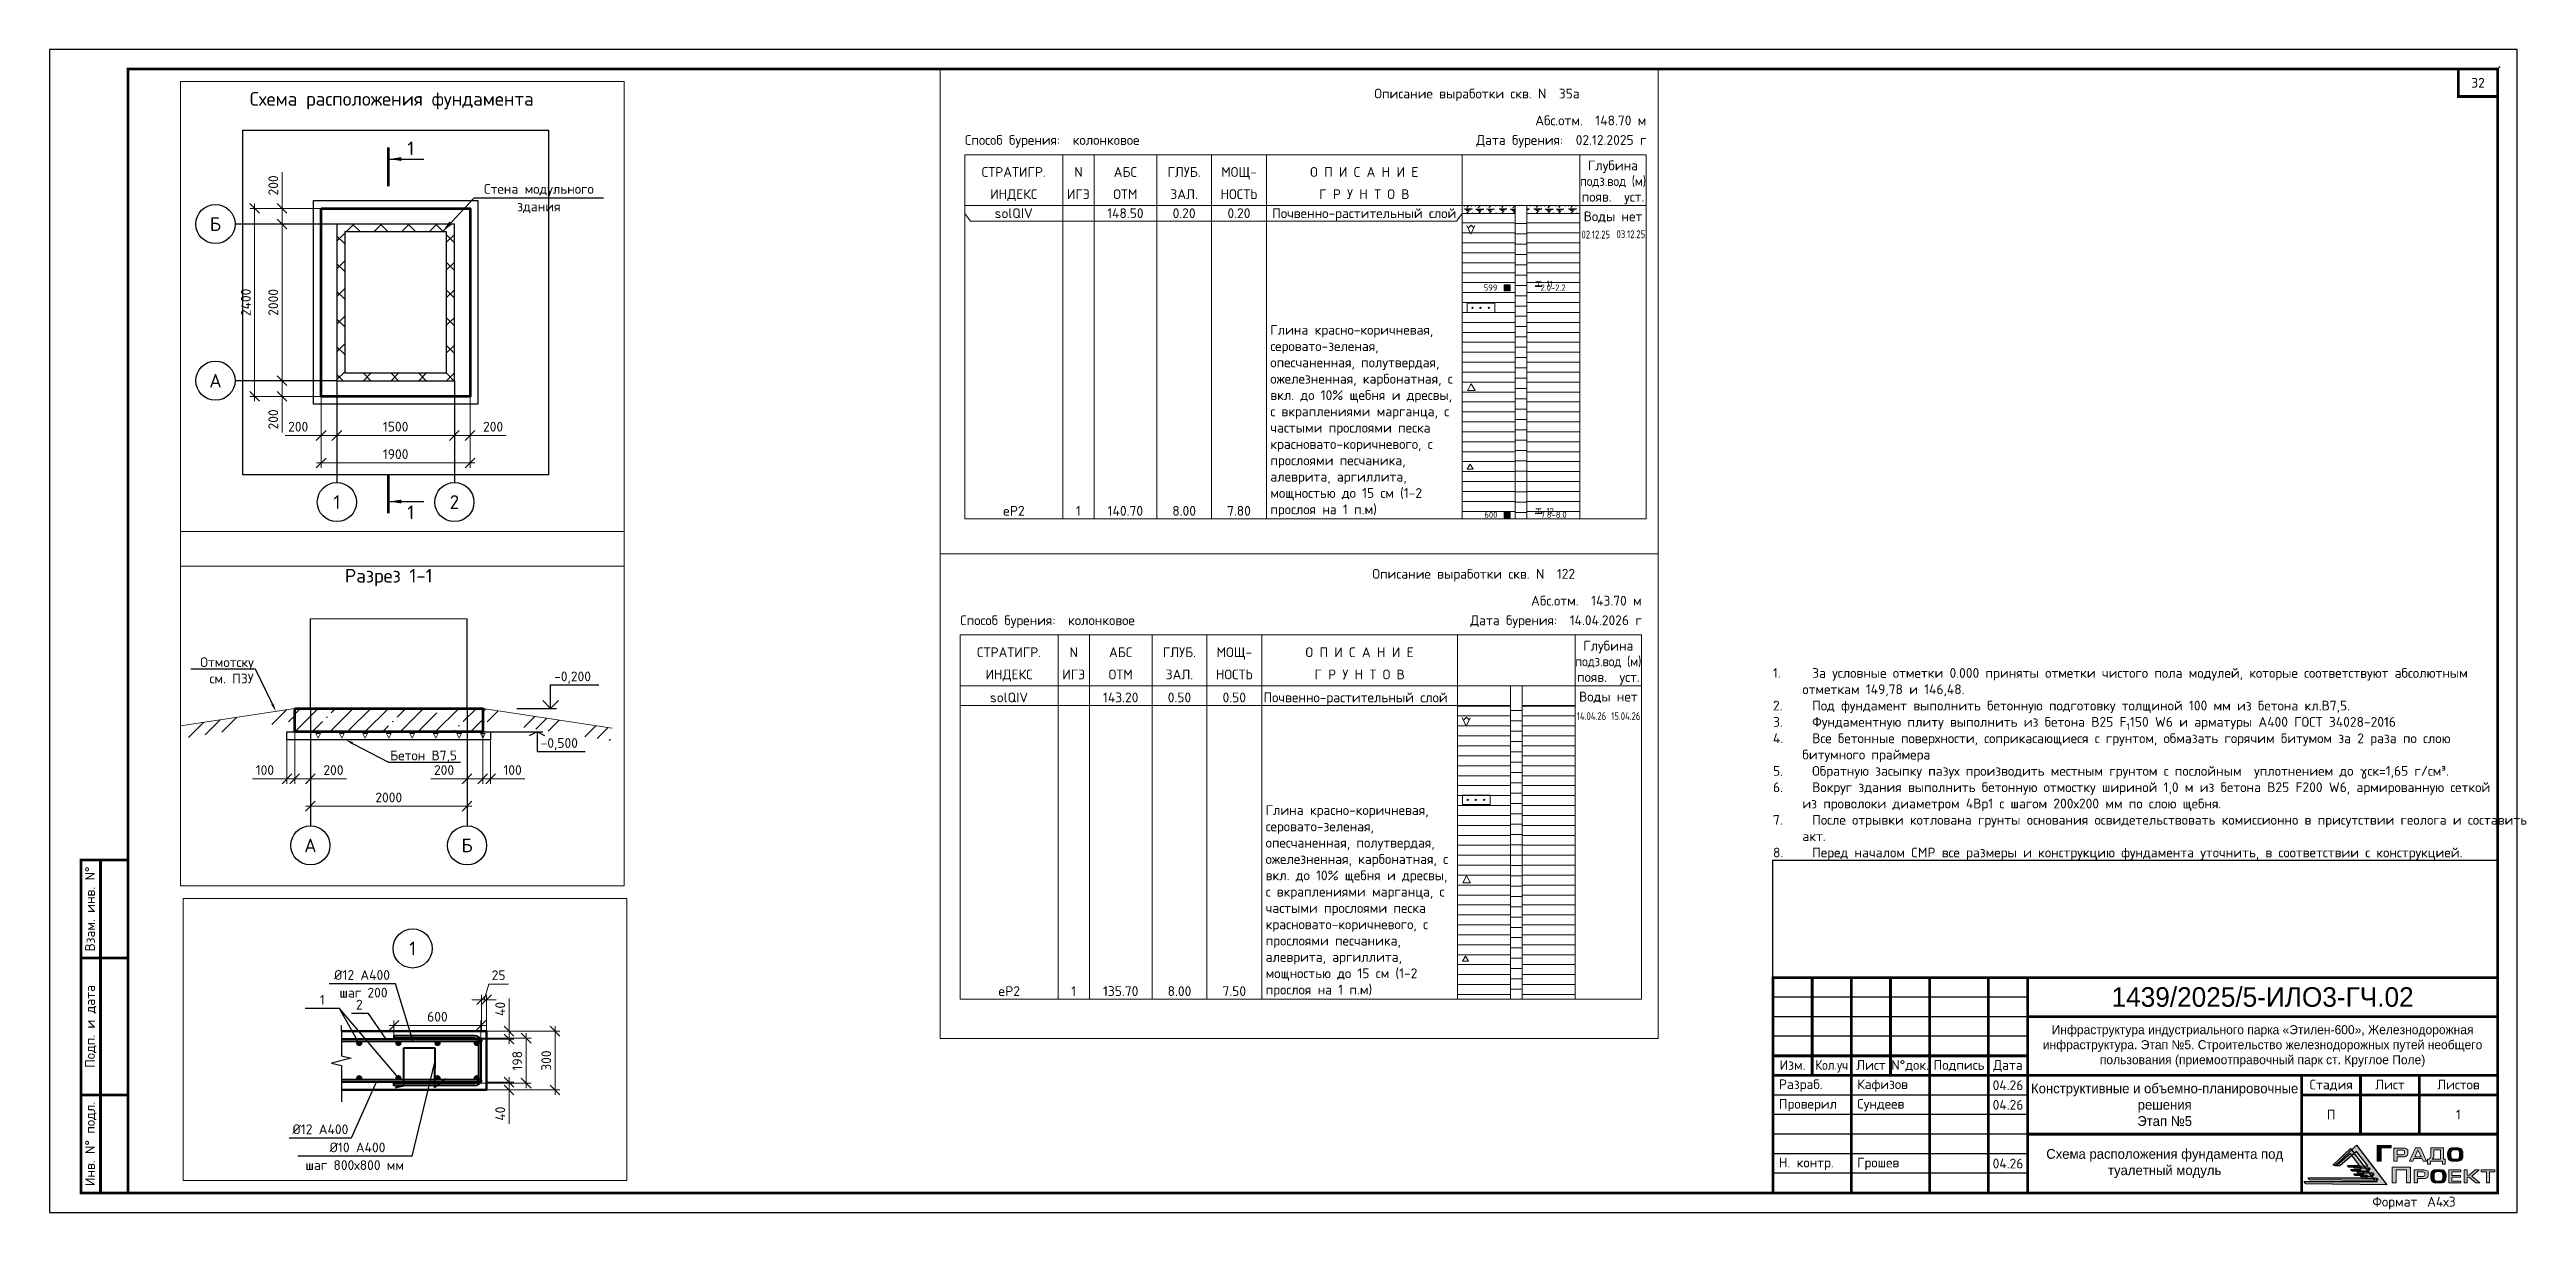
# Paper-space layout '02 туал модуль' of a CAD drawing. Header units: millimetres. Extents: x -48 to 585, y -58 to 239.
# The model-space entities are those that its viewports show. They can reach past a viewport. Long polylines and large blocks are cut down to what shows.
import ezdxf
from ezdxf import colors
from ezdxf.entities.mleader import LeaderData, LeaderLine
from ezdxf.enums import TextEntityAlignment as Align
from ezdxf.math import Vec2, Vec3

# ---------------------------------------------------------------- set-up
doc = ezdxf.new("R2018")
doc.units = ezdxf.units.MM
doc.linetypes.add('ГОСТ 2.303 5', pattern=[24, 20, -1.5, 1, -1.5])
doc.layers.get('Defpoints').update_dxf_attribs({"color": 3})
for name, color, linetype in [('Probe', 7, 'Continuous'), ('Skv', 7, 'Continuous'), ('Table', 7, 'Continuous'), ('ГрП_Рамка_ДинамическийФормат', 7, 'Continuous'), ('ПП_Рамка_ДинамическийФормат', 7, 'Continuous'), ('СПДС_Оси', 7, 'ГОСТ 2.303 5')]:
    doc.layers.add(name, color=color, linetype=linetype)
for name, color, linetype, lineweight in [('второстепенные', 7, 'Continuous', 25), ('выноска', 7, 'Continuous', 18), ('металл', 7, 'Continuous', 40), ('основная', 7, 'Continuous', 50), ('СПДС_ВЫНОСКИ', 7, 'Continuous', 18), ('СПДС_РАЗМЕРЫ', 7, 'Continuous', 18), ('СПДС_СЕЧЕНИЯ', 7, 'Continuous', 25), ('СПДС_СИМВОЛЫ', 7, 'Continuous', 25), ('текст', 7, 'Continuous', 20), ('Фундамент', 7, 'Continuous', 53), ('штриховка', 7, 'Continuous', 9)]:
    doc.layers.add(name, color=color, linetype=linetype, lineweight=lineweight)
doc.styles.add('ISOCPEUR', font='isocpeur.ttf')
doc.styles.add('ВНИПИТЕКСТ', font='isocpeui.ttf')
doc.styles.add('ГОСТ 2.304', font='isocpeur.ttf')
doc.styles.add('СПДС', font='isocpeur.ttf')
doc.dimstyles.new('СПДС$0', dxfattribs={"dimscale": 100, "dimtxt": 2.5, "dimasz": 2.5, "dimexe": 1.25, "dimexo": 0.004, "dimgap": 1, "dimtad": 1, "dimdec": 0, "dimtxsty": 'ВНИПИТЕКСТ', "dimblk": 'OBLIQUE', "dimcen": 0, "dimdle": 1.25, "dimclrd": 256, "dimclre": 256, "dimclrt": 256, "dimadec": 0, "dimazin": 2, "dimtfac": 1, "dimtdec": 0, "dimtmove": 1, "dimatfit": 3, "dimldrblk": 'NONE', "dimfxl": 1, "dimlwd": -1, "dimlwe": -1, "dimarcsym": 0})
pattern_1 = [(0, (109510.85, 12906.6), (6e-14, 254), [])]
pattern_2 = [(0, (136608.05, 57793.7), (6e-14, 254), [])]

psp = doc.layouts.new('02 туал модуль')

# ---------------------------------------------------------------- texts
at = {"layer": 'текст', "ltscale": 50, "insert": (392.19, 32.18), "char_height": 2.5, "attachment_point": 7, "style": 'ГОСТ 2.304'}
psp.add_mtext_dynamic_manual_height_columns('\\A1;\\pxi-3,l3,sm1;1.^IЗа условные отметки 0.000 приняты отметки чистого пола модулей, которые соответствуют абсолютным отметкам 149,78 и 146,48.\\P2.^IПод фундамент выполнить бетонную подготовку толщиной 100 мм из бетона кл.В7,5.\\P3.^IФундаментную плиту выполнить из бетона В25 F{\\H0.7x;\\S^ 1;\\H1.42857x;150 W6 и арматуры А400 ГОСТ 34028-2016\\P4.^IВсе бетонные поверхности, соприкасающиеся с грунтом, обмазать горячим битумом за 2 раза по слою битумного праймера\\P5.^IОбратную засыпку пазух производить местным грунтом с послойным  уплотнением до γск=1,65 г/см³.\\P6.^IВокруг здания выполнить бетонную отмостку шириной 1,0 м из бетона В25 F200 W6, армированную сеткой из проволоки диаметром 4Вр1 с шагом 200х200 мм по слою щебня.\\P7.^IПосле отрывки котлована грунты основания освидетельствовать комиссионно в присутствии геолога и составить акт.\\P8.^IПеред началом СМР все размеры и конструкцию фундамента уточнить, в соответствии с конструкцией.}', width=185, gutter_width=62500, heights=[124.07], dxfattribs=at)
at = {"layer": 'текст', "ltscale": 50, "char_height": 2.5, "width": 10, "attachment_point": 5, "style": 'ГОСТ 2.304'}
for insert in [(452.19, -25.32), (452.19, -30.32), (452.19, -45.32)]:
    psp.add_mtext('04.26', dxfattribs=dict(at, insert=insert))

msp = doc.modelspace()

# ---------------------------------------------------------------- texts
at = {"layer": 'СПДС_ВЫНОСКИ', "lineweight": 25, "ltscale": 100, "style": 'ГОСТ 2.304'}
for s, p in [('%%C12 А400', (4777492.8, -1078520.4)), (' шаг 200', (4777470.8, -1078970.4))]:
    msp.add_text(s, height=250, dxfattribs=at).set_placement(p)
at = {"layer": 'СПДС_ВЫНОСКИ', "lineweight": 25, "ltscale": 0.166667, "style": 'ГОСТ 2.304'}
msp.add_text('Стена модульного', height=125, dxfattribs=at).set_placement((4765669.3, -1080543.2), align=Align.CENTER)
msp.add_text('здания', height=125, dxfattribs=at).set_placement((4765669.3, -1080643.2), align=Align.TOP_CENTER)
msp.add_text('%%C10 А400', height=250, dxfattribs=at).set_placement((4777376.2, -1082923.3))
at = {"layer": 'СПДС_СИМВОЛЫ', "linetype": 'Continuous', "lineweight": 25, "ltscale": 50, "style": 'ГОСТ 2.304'}
for s, p in [('-0,200', (4766309.3, -1090139.3)), ('-0,500', (4766136.9, -1090989.3))]:
    msp.add_text(s, height=125, dxfattribs=at).set_placement(p)
at = {"layer": 'текст', "style": 'ISOCPEUR'}
for s, p in [('Описание выработки скв. N  35а', (4896537.5, -1024298)), ('Описание выработки скв. N  122', (5007490.5, -1024297.2)), ('Абс.отм.  148.70 м', (4898237.5, -1024983.4)), ('Абс.отм.  143.70 м', (5009190.5, -1024982.6)), ('Дата бурения:  02.12.2025 г', (4898237.5, -1025483.4)), ('Дата бурения:  14.04.2026 г', (5009190.5, -1025482.6))]:
    msp.add_text(s, height=250, dxfattribs=at).set_placement(p, align=Align.RIGHT)
for s, p in [('Способ бурения:  колонковое', (4880837.5, -1025483.4)), ('Способ бурения:  колонковое', (4991790.5, -1025482.6)), ('Почвенно-растительный слой', (4888684.4, -1027353.4)), ('Почвенно-растительный слой', (4999534.5, -1027452.6))]:
    msp.add_text(s, height=250, dxfattribs=at).set_placement(p)
for s, p in [('Глубина', (4897387.5, -1026133.4)), ('Глубина', (5008340.5, -1026132.6)), ('СТРАТИГР.', (4882087.5, -1026300.1)), ('N', (4883737.5, -1026300.1)), ('АБС', (4884937.5, -1026300.1)), ('ГЛУБ.', (4886437.5, -1026300.1)), ('МОЩ-', (4887837.5, -1026300.1)), ('О П И С А Н И Е', (4891037.5, -1026300.1)), ('СТРАТИГР.', (4993040.5, -1026299.3)), ('N', (4994690.5, -1026299.3)), ('АБС', (4995890.5, -1026299.3)), ('ГЛУБ.', (4997390.5, -1026299.3)), ('МОЩ-', (4998790.5, -1026299.3)), ('О П И С А Н И Е', (5001990.5, -1026299.3)), ('ИНДЕКС', (4882087.5, -1026866.7)), ('ИГЭ', (4883737.5, -1026866.7)), ('ОТМ', (4884937.5, -1026866.7)), ('ЗАЛ.', (4886437.5, -1026866.7)), ('НОСТЬ', (4887837.5, -1026866.7)), ('Г Р У Н Т О В', (4891037.5, -1026866.7)), ('ИНДЕКС', (4993040.5, -1026865.9)), ('ИГЭ', (4994690.5, -1026865.9)), ('ОТМ', (4995890.5, -1026865.9)), ('ЗАЛ.', (4997390.5, -1026865.9)), ('НОСТЬ', (4998790.5, -1026865.9)), ('Г Р У Н Т О В', (5001990.5, -1026865.9)), ('появ.  уст.', (4897387.5, -1026933.4)), ('появ.  уст.', (5008340.5, -1026932.6)), ('solQIV', (4882087.5, -1027353.4)), ('148.50', (4884937.5, -1027353.4)), ('0.20', (4886437.5, -1027353.4)), ('0.20', (4887837.5, -1027353.4)), ('Воды нет', (4897387.5, -1027433.4)), ('solQIV', (4993040.5, -1027452.6)), ('143.20', (4995890.5, -1027452.6)), ('0.50', (4997390.5, -1027452.6)), ('0.50', (4998790.5, -1027452.6)), ('Воды нет', (5008340.5, -1027432.6)), ('eP2', (4882087.5, -1034953.4)), ('1', (4883737.5, -1034953.4)), ('140.70', (4884937.5, -1034953.4)), ('8.00', (4886437.5, -1034953.4)), ('7.80', (4887837.5, -1034953.4)), ('eP2', (4993040.5, -1034952.6)), ('1', (4994690.5, -1034952.6)), ('135.70', (4995890.5, -1034952.6)), ('8.00', (4997390.5, -1034952.6)), ('7.50', (4998790.5, -1034952.6))]:
    msp.add_text(s, height=250, dxfattribs=at).set_placement(p, align=Align.CENTER)
at = {"layer": 'текст', "style": 'ISOCPEUR', "width": 0.9}
for p in [(4897387.5, -1026533.4), (5008340.5, -1026532.6)]:
    msp.add_text('подз.вод (м)', height=250, dxfattribs=at).set_placement(p, align=Align.CENTER)
at = {"layer": 'текст', "style": 'ISOCPEUR', "width": 0.8}
for s, p in [('02.12.25', (4896581.6, -1027874.3)), ('03.12.25', (4897477.2, -1027865.5)), ('14.04.26', (5007535.4, -1027906.1)), ('15.04.26', (5008413, -1027905.9))]:
    msp.add_text(s, height=200, dxfattribs=at).set_placement(p)
at = {"layer": 'текст', "color": 7, "lineweight": 25, "style": 'ISOCPEUR'}
for s, p in [('599', (4894437.5, -1029208.4)), ('600', (4894437.5, -1035008.4))]:
    msp.add_text(s, height=160, dxfattribs=at).set_placement(p, align=Align.RIGHT)
for s, p in [('2.0-2.2', (4895537.5, -1029208.4)), ('11', (4895687.5, -1029113.4)), ('7.8-8.0', (4895537.5, -1035008.4)), ('12', (4895687.5, -1034913.4))]:
    msp.add_text(s, height=160, dxfattribs=at).set_placement(p)
at = {"layer": 'текст', "ltscale": 100, "style": 'ГОСТ 2.304'}
msp.add_text('1', height=350, dxfattribs=at).set_placement((4779498.1, -1077718.2), align=Align.MIDDLE_CENTER)
at = {"layer": 'текст', "ltscale": 25, "style": 'ГОСТ 2.304'}
msp.add_text('Схема расположения фундамента', height=175, dxfattribs=at).set_placement((4763791.2, -1079331.3), align=Align.MIDDLE_CENTER)
at = {"layer": 'текст', "ltscale": 0.166667, "style": 'ГОСТ 2.304'}
for p in [(4763990.5, -1080049.6), (4763990.5, -1084697.9)]:
    msp.add_text('1', height=175, dxfattribs=at).set_placement(p)
for s, p in [('Б', (4761541.2, -1080929.8)), ('А', (4761541.2, -1082929.8)), ('1', (4763091.2, -1084479.8)), ('2', (4764591.2, -1084479.8)), ('Разрез 1-1', (4764197.8, -1088790.8)), ('А', (4763197.8, -1092234.3)), ('Б', (4765197.8, -1092234.3))]:
    msp.add_text(s, height=175, dxfattribs=at).set_placement(p, align=Align.MIDDLE_CENTER)
at = {"layer": 'текст', "char_height": 250, "width": 4900, "attachment_point": 7, "style": 'ГОСТ 2.304'}
for insert in [(4888637.5, -1034983.4), (4999590.5, -1034982.6)]:
    msp.add_mtext('Глина красно-коричневая, серовато-зеленая, опесчаненная, полутвердая, ожелезненная, карбонатная, с вкл. до 10% щебня и дресвы, с вкраплениями марганца, с частыми прослоями песка красновато-коричневого, с прослоями песчаника, алеврита, аргиллита, мощностью до 15 см (1-2 прослоя на 1 п.м)', dxfattribs=dict(at, insert=insert))

# ---------------------------------------------------------------- blocks, each defined once
blk = doc.blocks.new('*U107')
at = {"layer": 'ПП_Рамка_ДинамическийФормат', "linetype": 'Continuous', "lineweight": 30, "true_color": 0x0c6001}
h = blk.add_hatch(color=88, dxfattribs=at)
h.dxf.hatch_style = 1
h.paths.add_polyline_path([(583.4, 11.89), (588.95, 17.21), (596.72, 7.1), (575.95, 7.34), (575.59, 7.93), (594.24, 7.93), (593.87, 8.41), (594.5, 8.41), (594.28, 8.69), (590.46, 8.69), (590.04, 9.24), (593.23, 9.24), (592.86, 9.72), (593.49, 9.73), (593.27, 10), (589.47, 10), (589.04, 10.56), (592.22, 10.56), (591.86, 11.03), (592.48, 11.04), (592.26, 11.33), (588.45, 11.32), (588.02, 11.87), (591.84, 11.88), (588.98, 15.58), (584.72, 11.89)])
at = {"layer": 'ПП_Рамка_ДинамическийФормат', "linetype": 'Continuous', "lineweight": 30, "true_color": 0x033c8c}
h = blk.add_hatch(color=156, dxfattribs=at)
h.dxf.hatch_style = 1
h.paths.add_polyline_path([(582.93, 12.05), (587.41, 16.35), (593.69, 8.19), (576.92, 8.38), (576.62, 8.85), (591.68, 8.85), (591.39, 9.24), (591.89, 9.24), (591.72, 9.47), (588.63, 9.47), (588.29, 9.91), (590.87, 9.91), (590.57, 10.3), (591.08, 10.3), (590.9, 10.53), (587.83, 10.53), (587.48, 10.98), (590.05, 10.98), (589.76, 11.36), (590.26, 11.36), (590.08, 11.6), (587.01, 11.59), (586.66, 12.04), (589.74, 12.04), (587.44, 15.03), (584, 12.05)])
at = {"layer": 'ПП_Рамка_ДинамическийФормат', "linetype": 'Continuous', "lineweight": 0, "true_color": 0x033c8c}
h = blk.add_hatch(color=156, dxfattribs=at)
h.dxf.hatch_style = 1
h.paths.add_polyline_path([(594.23, 13.1), (595.23, 13.1), (595.23, 16.53), (597.8, 16.53), (597.8, 17.14), (594.23, 17.14)])
h = blk.add_hatch(color=156, dxfattribs=at)
h.dxf.hatch_style = 1
h.paths.add_polyline_path([(601.81, 16.19, 0.129761), (600.77, 16.46), (598.48, 16.46), (598.48, 13.1), (599.33, 13.1), (599.33, 14.21), (600.8, 14.21, 0.148195), (601.76, 14.43, 0.229809), (602.12, 15.01), (602.12, 15.6, 0.271278)])
h.paths.add_polyline_path([(599.32, 15.95), (600.58, 15.95, -0.094959), (600.98, 15.88, -0.198887), (601.19, 15.68, -0.099141), (601.26, 15.31, -0.182798), (601.11, 14.9, -0.188884), (600.82, 14.74, -0.015492), (600.55, 14.72), (599.32, 14.72)], flags=16)
h.paths.add_polyline_path([(605.32, 16.48), (604.01, 16.48), (602.49, 13.1), (603.39, 13.1), (603.65, 13.79), (605.68, 13.79), (605.99, 13.1), (606.83, 13.1)])
h.paths.add_polyline_path([(604.67, 15.96), (605.5, 14.23), (603.87, 14.23)], flags=16)
h.paths.add_polyline_path([(611.21, 16.47), (607.94, 16.47), (607.94, 14.64, -0.224), (607.59, 13.73), (607.48, 13.62), (607.13, 13.62), (607.13, 12.35), (607.83, 12.35), (607.83, 13.1), (610.91, 13.1), (610.91, 12.36), (611.64, 12.36), (611.64, 13.62), (611.21, 13.62)])
h.paths.add_polyline_path([(608.73, 15.97), (610.42, 15.97), (610.42, 13.6), (608.33, 13.6), (608.34, 13.66), (608.41, 13.69), (608.48, 13.76, 0.193412), (608.73, 14.4)], flags=16)
h.paths.add_polyline_path([(602.77, 11.58), (598.11, 11.58), (598.11, 7.56), (599.13, 7.56), (599.13, 10.93), (601.75, 10.93), (601.75, 7.56), (602.77, 7.56)])
h.paths.add_polyline_path([(607.29, 9.47), (607.29, 10.05, 0.311605), (607.01, 10.64, 0.129761), (605.97, 10.91), (603.68, 10.91), (603.68, 7.56), (604.53, 7.56), (604.53, 8.66), (606, 8.66, 0.148195), (606.96, 8.89, 0.267677)])
h.paths.add_polyline_path([(604.53, 10.41), (605.78, 10.41, -0.094959), (606.19, 10.33, -0.198887), (606.4, 10.13, -0.099141), (606.47, 9.76, -0.182798), (606.32, 9.35, -0.188884), (606.03, 9.2, -0.015492), (605.76, 9.18), (604.53, 9.18)], flags=16)
h.paths.add_polyline_path([(615.51, 9.48), (613.33, 9.48), (613.33, 10.41), (615.61, 10.41), (615.61, 10.91), (612.53, 10.91), (612.53, 7.56), (615.61, 7.56), (615.61, 8.01), (613.33, 8.01), (613.33, 9.04), (615.51, 9.04)])
h.paths.add_polyline_path([(617.25, 10.91), (616.45, 10.91), (616.45, 7.56), (617.25, 7.56), (617.25, 9), (617.73, 9), (619.41, 7.56), (620.42, 7.56), (618.4, 9.26), (620.26, 10.91), (619.28, 10.91), (617.72, 9.5), (617.25, 9.5)])
h.paths.add_polyline_path([(622.96, 10.4), (624.32, 10.4), (624.32, 10.91), (620.79, 10.91), (620.79, 10.4), (622.15, 10.4), (622.15, 7.56), (622.96, 7.56)])
h = blk.add_hatch(color=156, dxfattribs=at)
h.dxf.hatch_style = 1
edge = h.paths.add_edge_path()
edge.add_spline(control_points=[(614.18, 13.1), (614.31, 13.1), (614.55, 13.1), (614.88, 13.12), (615.17, 13.17), (615.43, 13.26), (615.66, 13.35), (615.86, 13.54), (616.04, 13.82), (616.16, 14.32), (616.15, 14.7), (616.14, 14.94), (616.14, 15.1), (616.14, 15.39), (616.04, 15.79), (615.86, 16.07), (615.66, 16.26), (615.43, 16.36), (615.17, 16.45), (614.88, 16.5), (614.55, 16.51), (614.31, 16.51), (614.18, 16.51), (614.05, 16.51), (613.82, 16.51), (613.49, 16.5), (613.2, 16.45), (612.94, 16.36), (612.71, 16.26), (612.51, 16.07), (612.33, 15.79), (612.23, 15.39), (612.23, 15.1), (612.23, 14.94), (612.22, 14.7), (612.21, 14.32), (612.33, 13.82), (612.51, 13.54), (612.71, 13.35), (612.94, 13.26), (613.2, 13.17), (613.49, 13.12), (613.82, 13.1), (614.05, 13.1), (614.18, 13.1)], knot_values=[0, 0, 0, 0, 0.392432, 0.709081, 0.998708, 1.278127, 1.53821, 1.728059, 2.110629, 2.5013, 3.242256, 3.242256, 3.242256, 3.711066, 4.101736, 4.484307, 4.674156, 4.934238, 5.213657, 5.503284, 5.819934, 6.212366, 6.212366, 6.212366, 6.590896, 6.907546, 7.197173, 7.476592, 7.736674, 7.926524, 8.309094, 8.699764, 9.168574, 9.168574, 9.168574, 9.90953, 10.300201, 10.682771, 10.87262, 11.132703, 11.412122, 11.701749, 12.018398, 12.396929, 12.396929, 12.396929, 12.396929], degree=3, periodic=0)
edge = h.paths.add_edge_path(flags=16)
edge.add_spline(control_points=[(613.07, 14.94), (613.07, 14.88), (613.07, 14.8), (613.07, 14.81), (613.07, 14.69), (613.06, 14.48), (613.1, 14.21), (613.14, 14), (613.23, 13.87), (613.29, 13.75), (613.41, 13.68), (613.54, 13.61), (613.7, 13.6), (613.89, 13.59), (614.04, 13.58), (614.15, 13.58), (614.18, 13.58), (614.22, 13.58), (614.32, 13.58), (614.48, 13.59), (614.66, 13.6), (614.83, 13.61), (614.96, 13.68), (615.07, 13.74), (615.14, 13.87), (615.22, 13.99), (615.27, 14.2), (615.31, 14.47), (615.3, 14.69), (615.3, 14.81), (615.3, 14.93), (615.31, 15.14), (615.27, 15.41), (615.23, 15.62), (615.14, 15.75), (615.07, 15.87), (614.96, 15.93), (614.83, 16), (614.66, 16.01), (614.48, 16.02), (614.32, 16.03), (614.22, 16.03), (614.19, 16.03), (614.15, 16.03), (614.05, 16.03), (613.89, 16.02), (613.71, 16.01), (613.54, 16), (613.41, 15.93), (613.3, 15.87), (613.23, 15.75), (613.15, 15.62), (613.1, 15.41), (613.06, 15.14), (613.07, 15), (613.07, 14.94)], knot_values=[0, 0, 0, 0, 1, 2, 3, 4, 5, 6, 7, 8, 9, 10, 11, 12, 13, 14, 15, 16, 17, 18, 19, 20, 21, 22, 23, 24, 25, 26, 27, 28, 29, 30, 31, 32, 33, 34, 35, 36, 37, 38, 39, 40, 41, 42, 43, 44, 45, 46, 47, 48, 49, 50, 51, 52, 53, 53, 53, 53], degree=3, periodic=0)
h = blk.add_hatch(color=156, dxfattribs=at)
h.dxf.hatch_style = 1
edge = h.paths.add_edge_path()
edge.add_spline(control_points=[(609.88, 7.56), (610.01, 7.56), (610.25, 7.56), (610.58, 7.56), (610.87, 7.58), (611.14, 7.67), (611.36, 7.76), (611.57, 7.96), (611.74, 8.23), (611.86, 8.73), (611.85, 9.11), (611.85, 9.36), (611.85, 9.51), (611.85, 9.8), (611.74, 10.21), (611.57, 10.48), (611.36, 10.68), (611.14, 10.77), (610.87, 10.86), (610.58, 10.91), (610.25, 10.91), (610.01, 10.91), (609.88, 10.91), (609.76, 10.91), (609.52, 10.91), (609.2, 10.91), (608.9, 10.86), (608.64, 10.77), (608.41, 10.68), (608.21, 10.48), (608.04, 10.21), (607.93, 9.8), (607.93, 9.51), (607.93, 9.36), (607.92, 9.11), (607.91, 8.73), (608.04, 8.23), (608.21, 7.96), (608.41, 7.76), (608.64, 7.67), (608.9, 7.58), (609.2, 7.56), (609.52, 7.56), (609.76, 7.56), (609.88, 7.56)], knot_values=[0, 0, 0, 0, 0.392432, 0.709081, 0.998708, 1.278127, 1.53821, 1.728059, 2.110629, 2.5013, 3.242256, 3.242256, 3.242256, 3.711066, 4.101736, 4.484307, 4.674156, 4.934238, 5.213657, 5.503284, 5.819934, 6.212366, 6.212366, 6.212366, 6.590896, 6.907546, 7.197173, 7.476592, 7.736674, 7.926524, 8.309094, 8.699764, 9.168574, 9.168574, 9.168574, 9.90953, 10.300201, 10.682771, 10.87262, 11.132703, 11.412122, 11.701749, 12.018398, 12.396929, 12.396929, 12.396929, 12.396929], degree=3, periodic=0)
edge = h.paths.add_edge_path(flags=16)
edge.add_spline(control_points=[(608.77, 9.35), (608.78, 9.3), (608.78, 9.22), (608.78, 9.22), (608.77, 9.11), (608.77, 8.89), (608.81, 8.62), (608.85, 8.41), (608.93, 8.28), (609, 8.16), (609.11, 8.1), (609.24, 8.03), (609.41, 8.02), (609.59, 8), (609.75, 8), (609.85, 8), (609.89, 8), (609.92, 8), (610.03, 8), (610.19, 8), (610.37, 8.01), (610.53, 8.02), (610.66, 8.09), (610.78, 8.16), (610.85, 8.28), (610.93, 8.4), (610.97, 8.61), (611.01, 8.88), (611.01, 9.1), (611, 9.22), (611.01, 9.34), (611.01, 9.55), (610.97, 9.82), (610.93, 10.03), (610.85, 10.16), (610.78, 10.28), (610.67, 10.34), (610.53, 10.42), (610.37, 10.42), (610.19, 10.44), (610.03, 10.44), (609.93, 10.44), (609.89, 10.44), (609.85, 10.44), (609.75, 10.44), (609.59, 10.44), (609.41, 10.42), (609.25, 10.41), (609.11, 10.34), (609, 10.28), (608.93, 10.16), (608.85, 10.03), (608.81, 9.82), (608.77, 9.55), (608.77, 9.41), (608.77, 9.35)], knot_values=[0, 0, 0, 0, 1, 2, 3, 4, 5, 6, 7, 8, 9, 10, 11, 12, 13, 14, 15, 16, 17, 18, 19, 20, 21, 22, 23, 24, 25, 26, 27, 28, 29, 30, 31, 32, 33, 34, 35, 36, 37, 38, 39, 40, 41, 42, 43, 44, 45, 46, 47, 48, 49, 50, 51, 52, 53, 53, 53, 53], degree=3, periodic=0)
at = {"layer": 'ПП_Рамка_ДинамическийФормат'}
blk.add_lwpolyline([(0, 0), (630, 0), (630, 297), (0, 297)], close=True, dxfattribs=at)
at = {"layer": 'ПП_Рамка_ДинамическийФормат', "const_width": 0.7}
for points in [[(20, 5), (625, 5), (625, 292), (20, 292)], [(625, 285), (625, 292), (615, 292), (615, 285)], [(8, 5), (20, 5), (20, 90), (8, 90)], [(440, 60), (440, 5), (625, 5), (625, 60)]]:
    blk.add_lwpolyline(points, close=True, dxfattribs=at)
for points in [[(13, 5), (13, 90)], [(20, 65), (8, 65)], [(450, 60), (450, 35)], [(460, 60), (460, 5)], [(470, 60), (470, 35)], [(480, 60), (480, 5)], [(495, 60), (495, 5)], [(505, 60), (505, 5)], [(505, 50), (625, 50)], [(505, 40), (440, 40)], [(505, 35), (440, 35)], [(505, 35), (625, 35)], [(575, 35), (575, 5)], [(590, 35), (590, 20)], [(605, 35), (605, 20)], [(20, 30), (8, 30)], [(625, 30), (575, 30)], [(505, 20), (625, 20)]]:
    blk.add_lwpolyline(points, dxfattribs=at)
at = {"layer": 'ПП_Рамка_ДинамическийФормат'}
for points in [[(505, 55), (440, 55)], [(505, 50), (440, 50)], [(505, 45), (440, 45)], [(505, 30), (440, 30)], [(505, 25), (440, 25)], [(505, 20), (440, 20)], [(505, 15), (440, 15)], [(505, 10), (440, 10)]]:
    blk.add_lwpolyline(points, dxfattribs=at)
at = {"layer": 'ПП_Рамка_ДинамическийФормат', "color": 88, "linetype": 'Continuous', "lineweight": 30, "true_color": 0x0c6001}
blk.add_lwpolyline([(583.4, 11.89), (588.95, 17.21), (596.72, 7.1), (575.95, 7.34), (575.59, 7.93), (594.24, 7.93), (593.87, 8.41), (594.5, 8.41), (594.28, 8.69), (590.46, 8.69), (590.04, 9.24), (593.23, 9.24), (592.86, 9.72), (593.49, 9.73), (593.27, 10), (589.47, 10), (589.04, 10.56), (592.22, 10.56), (591.86, 11.03), (592.48, 11.04), (592.26, 11.33), (588.45, 11.32), (588.02, 11.87), (591.84, 11.88), (588.98, 15.58), (584.72, 11.89)], close=True, dxfattribs=at)
at = {"layer": 'ПП_Рамка_ДинамическийФормат', "color": 7, "linetype": 'Continuous', "lineweight": 30, "true_color": 0xffffff}
blk.add_lwpolyline([(582.93, 12.05), (587.41, 16.35), (593.69, 8.19), (576.92, 8.38), (576.62, 8.85), (591.68, 8.85), (591.39, 9.24), (591.89, 9.24), (591.72, 9.47), (588.63, 9.47), (588.29, 9.91), (590.87, 9.91), (590.57, 10.3), (591.08, 10.3), (590.9, 10.53), (587.83, 10.53), (587.48, 10.98), (590.05, 10.98), (589.76, 11.36), (590.26, 11.36), (590.08, 11.6), (587.01, 11.59), (586.66, 12.04), (589.74, 12.04), (587.44, 15.03), (584, 12.05)], close=True, dxfattribs=at)
at = {"layer": 'ПП_Рамка_ДинамическийФормат', "color": 156, "linetype": 'Continuous', "lineweight": 0, "true_color": 0x033c8c}
blk.add_lwpolyline([(594.23, 13.1), (594.23, 17.14), (597.8, 17.14), (597.8, 16.53), (595.23, 16.53), (595.23, 13.1), (594.23, 13.1)], dxfattribs=at)
for points in [[(598.48, 13.1), (598.48, 16.46), (600.77, 16.46, -0.129761), (601.81, 16.19, -0.271278), (602.12, 15.6), (602.12, 15.01, -0.229809), (601.76, 14.43, -0.148195), (600.8, 14.21), (599.33, 14.21), (599.33, 13.1), (598.48, 13.1)], [(607.94, 16.47), (611.21, 16.47), (611.21, 13.62), (611.64, 13.62), (611.64, 12.36), (610.91, 12.36), (610.91, 13.1), (607.83, 13.1), (607.83, 12.35), (607.13, 12.35), (607.13, 13.62), (607.48, 13.62), (607.59, 13.73, 0.224), (607.94, 14.64), (607.94, 16.47)], [(603.68, 7.56), (603.68, 10.91), (605.97, 10.91, -0.129761), (607.01, 10.64, -0.311605), (607.29, 10.05), (607.29, 9.47, -0.267677), (606.96, 8.89, -0.148195), (606, 8.66), (604.53, 8.66), (604.53, 7.56), (603.68, 7.56)]]:
    blk.add_lwpolyline(points, format="xyb", dxfattribs=at)
for points in [[(599.32, 15.95), (600.58, 15.95, -0.094959), (600.98, 15.88, -0.198887), (601.19, 15.68, -0.099141), (601.26, 15.31, -0.182798), (601.11, 14.9, -0.188884), (600.82, 14.74, -0.015492), (600.55, 14.72), (599.32, 14.72), (599.32, 15.95)], [(608.73, 15.97), (610.42, 15.97), (610.42, 13.6), (608.33, 13.6), (608.34, 13.66), (608.41, 13.69), (608.48, 13.76, 0.193412), (608.73, 14.4), (608.73, 15.97)], [(604.53, 10.41), (605.78, 10.41, -0.094959), (606.19, 10.33, -0.198887), (606.4, 10.13, -0.099141), (606.47, 9.76, -0.182798), (606.32, 9.35, -0.188884), (606.03, 9.2, -0.015492), (605.76, 9.18), (604.53, 9.18), (604.53, 10.41)]]:
    blk.add_lwpolyline(points, format="xyb", close=True, dxfattribs=at)
for points in [[(602.49, 13.1), (604.01, 16.48), (605.32, 16.48), (606.83, 13.1), (605.99, 13.1), (605.68, 13.79), (603.65, 13.79), (603.39, 13.1)], [(603.87, 14.23), (605.5, 14.23), (604.67, 15.96), (603.87, 14.23)], [(602.77, 7.56), (602.77, 11.58), (598.11, 11.58), (598.11, 7.56), (599.13, 7.56), (599.13, 10.93), (601.75, 10.93), (601.75, 7.56)], [(612.53, 10.91), (612.53, 7.56), (615.61, 7.56), (615.61, 8.01), (613.33, 8.01), (613.33, 9.04), (615.51, 9.04), (615.51, 9.48), (613.33, 9.48), (613.33, 10.41), (615.61, 10.41), (615.61, 10.91)], [(616.45, 10.91), (617.25, 10.91), (617.25, 9.5), (617.72, 9.5), (619.28, 10.91), (620.26, 10.91), (618.4, 9.26), (620.42, 7.56), (619.41, 7.56), (617.73, 9), (617.25, 9), (617.25, 7.56), (616.45, 7.56)], [(622.15, 7.56), (622.15, 10.4), (620.79, 10.4), (620.79, 10.91), (624.32, 10.91), (624.32, 10.4), (622.96, 10.4), (622.96, 7.56)]]:
    blk.add_lwpolyline(points, close=True, dxfattribs=at)
for points in [[(614.18, 13.1), (614.31, 13.1), (614.55, 13.1), (614.88, 13.12), (615.17, 13.17), (615.43, 13.26), (615.66, 13.35), (615.86, 13.54), (616.04, 13.82), (616.16, 14.32), (616.15, 14.7), (616.14, 14.94), (616.14, 15.1), (616.14, 15.39), (616.04, 15.79), (615.86, 16.07), (615.66, 16.26), (615.43, 16.36), (615.17, 16.45), (614.88, 16.5), (614.55, 16.51), (614.31, 16.51), (614.18, 16.51), (614.05, 16.51), (613.82, 16.51), (613.49, 16.5), (613.2, 16.45), (612.94, 16.36), (612.71, 16.26), (612.51, 16.07), (612.33, 15.79), (612.23, 15.39), (612.23, 15.1), (612.23, 14.94), (612.22, 14.7), (612.21, 14.32), (612.33, 13.82), (612.51, 13.54), (612.71, 13.35), (612.94, 13.26), (613.2, 13.17), (613.49, 13.12), (613.82, 13.1), (614.05, 13.1), (614.18, 13.1)], [(609.88, 7.56), (610.01, 7.56), (610.25, 7.56), (610.58, 7.56), (610.87, 7.58), (611.14, 7.67), (611.36, 7.76), (611.57, 7.96), (611.74, 8.23), (611.86, 8.73), (611.85, 9.11), (611.85, 9.36), (611.85, 9.51), (611.85, 9.8), (611.74, 10.21), (611.57, 10.48), (611.36, 10.68), (611.14, 10.77), (610.87, 10.86), (610.58, 10.91), (610.25, 10.91), (610.01, 10.91), (609.88, 10.91), (609.76, 10.91), (609.52, 10.91), (609.2, 10.91), (608.9, 10.86), (608.64, 10.77), (608.41, 10.68), (608.21, 10.48), (608.04, 10.21), (607.93, 9.8), (607.93, 9.51), (607.93, 9.36), (607.92, 9.11), (607.91, 8.73), (608.04, 8.23), (608.21, 7.96), (608.41, 7.76), (608.64, 7.67), (608.9, 7.58), (609.2, 7.56), (609.52, 7.56), (609.76, 7.56), (609.88, 7.56)]]:
    blk.add_open_spline(points, degree=3, knots=[0, 0, 0, 0, 0.392432, 0.709081, 0.998708, 1.278127, 1.53821, 1.728059, 2.110629, 2.5013, 3.242256, 3.242256, 3.242256, 3.711066, 4.101736, 4.484307, 4.674156, 4.934238, 5.213657, 5.503284, 5.819934, 6.212366, 6.212366, 6.212366, 6.590896, 6.907546, 7.197173, 7.476592, 7.736674, 7.926524, 8.309094, 8.699764, 9.168574, 9.168574, 9.168574, 9.90953, 10.300201, 10.682771, 10.87262, 11.132703, 11.412122, 11.701749, 12.018398, 12.396929, 12.396929, 12.396929, 12.396929], dxfattribs=at)
for points in [[(613.07, 14.94), (613.07, 14.88), (613.07, 14.8), (613.07, 14.81), (613.07, 14.69), (613.06, 14.48), (613.1, 14.21), (613.14, 14), (613.23, 13.87), (613.29, 13.75), (613.41, 13.68), (613.54, 13.61), (613.7, 13.6), (613.89, 13.59), (614.04, 13.58), (614.15, 13.58), (614.18, 13.58), (614.22, 13.58), (614.32, 13.58), (614.48, 13.59), (614.66, 13.6), (614.83, 13.61), (614.96, 13.68), (615.07, 13.74), (615.14, 13.87), (615.22, 13.99), (615.27, 14.2), (615.31, 14.47), (615.3, 14.69), (615.3, 14.81), (615.3, 14.93), (615.31, 15.14), (615.27, 15.41), (615.23, 15.62), (615.14, 15.75), (615.07, 15.87), (614.96, 15.93), (614.83, 16), (614.66, 16.01), (614.48, 16.02), (614.32, 16.03), (614.22, 16.03), (614.19, 16.03), (614.15, 16.03), (614.05, 16.03), (613.89, 16.02), (613.71, 16.01), (613.54, 16), (613.41, 15.93), (613.3, 15.87), (613.23, 15.75), (613.15, 15.62), (613.1, 15.41), (613.06, 15.14), (613.07, 15), (613.07, 14.94)], [(608.77, 9.35), (608.78, 9.3), (608.78, 9.22), (608.78, 9.22), (608.77, 9.11), (608.77, 8.89), (608.81, 8.62), (608.85, 8.41), (608.93, 8.28), (609, 8.16), (609.11, 8.1), (609.24, 8.03), (609.41, 8.02), (609.59, 8), (609.75, 8), (609.85, 8), (609.89, 8), (609.92, 8), (610.03, 8), (610.19, 8), (610.37, 8.01), (610.53, 8.02), (610.66, 8.09), (610.78, 8.16), (610.85, 8.28), (610.93, 8.4), (610.97, 8.61), (611.01, 8.88), (611.01, 9.1), (611, 9.22), (611.01, 9.34), (611.01, 9.55), (610.97, 9.82), (610.93, 10.03), (610.85, 10.16), (610.78, 10.28), (610.67, 10.34), (610.53, 10.42), (610.37, 10.42), (610.19, 10.44), (610.03, 10.44), (609.93, 10.44), (609.89, 10.44), (609.85, 10.44), (609.75, 10.44), (609.59, 10.44), (609.41, 10.42), (609.25, 10.41), (609.11, 10.34), (609, 10.28), (608.93, 10.16), (608.85, 10.03), (608.81, 9.82), (608.77, 9.55), (608.77, 9.41), (608.77, 9.35)]]:
    blk.add_open_spline(points, degree=3, dxfattribs=at)
at = {"layer": 'ПП_Рамка_ДинамическийФормат'}
blk.add_point((625.5, 292.5), dxfattribs=at)
at = {"layer": 'ПП_Рамка_ДинамическийФормат', "style": 'ISOCPEUR'}
for s, p in [('Взам. инв. N%%D', (12.33, 77.5)), ('Подп. и дата', (12.33, 47.5)), ('Инв. N%%D подл.', (12.33, 17.5))]:
    blk.add_text(s, height=2.5, rotation=90, dxfattribs=at).set_placement(p, align=Align.BOTTOM_CENTER)
at = {"layer": 'ПП_Рамка_ДинамическийФормат', "style": 'СПДС'}
for s, p in [('Изм.', (445, 35.67)), ('Лист', (465, 35.67)), ('N%%Dдок.', (475, 35.67)), ('Подпись', (487.5, 35.67)), ('Дата', (500, 35.67)), ('Стадия', (582.5, 30.67)), ('Лист', (597.5, 30.67)), ('Листов', (615, 30.67))]:
    blk.add_text(s, height=2.5, dxfattribs=at).set_placement(p, align=Align.BOTTOM_CENTER)
at = {"layer": 'ПП_Рамка_ДинамическийФормат', "style": 'СПДС', "width": 0.9}
blk.add_text('Кол.уч', height=2.5, dxfattribs=at).set_placement((455, 35.67), align=Align.BOTTOM_CENTER)
at = {"layer": 'ПП_Рамка_ДинамическийФормат', "style": 'ISOCPEUR'}
blk.add_text('Формат', height=2.5, dxfattribs=at).set_placement((593, 1.5))
at = {"layer": 'ПП_Рамка_ДинамическийФормат', "flags": 4}
for tag, height, style, p in [('НОМЕР', 2.5, 'ISOCPEUR', (620, 288.5)), ('ШИФР', 5, 'СПДС', (565, 55)), ('ОБЪЕКТ', 2.5, 'СПДС', (565, 42.5)), ('ПОДОБЪЕКТ', 2.5, 'СПДС', (540, 27.5)), ('СТАДИЯ', 2.5, 'СПДС', (582.5, 25)), ('ЛИСТ', 2.5, 'СПДС', (597.5, 25)), ('ЛИСТОВ', 2.5, 'СПДС', (615, 25)), ('ЧЕРТЕЖ', 2.5, 'СПДС', (540, 12.5))]:
    blk.add_attdef(tag, text='', height=height, dxfattribs=dict(at, style=style)).set_placement(p, align=Align.MIDDLE_CENTER)
at = {"layer": 'ПП_Рамка_ДинамическийФормат', "style": 'СПДС'}
for tag, p, flags in [('СПЕЦ_1', (441.5, 31.5), 12), ('ФАМИЛИЯ_1', (461.5, 31.5), 4), ('СПЕЦ_2', (441.5, 26.5), 12), ('ФАМИЛИЯ_2', (461.5, 26.5), 4), ('СПЕЦ_3', (441.5, 21.5), 12), ('СПЕЦ_4', (441.5, 16.5), 12), ('ФАМИЛИЯ_3', (461.5, 21.5), 4), ('ФАМИЛИЯ_4', (461.5, 16.5), 4), ('СПЕЦ_5', (441.5, 11.5), 12), ('ФАМИЛИЯ_5', (461.5, 11.5), 4), ('СПЕЦ_6', (441.5, 6.5), 12), ('ФАМИЛИЯ_6', (461.5, 6.5), 4)]:
    blk.add_attdef(tag, p, '', height=2.5, dxfattribs=dict(at, flags=flags))
blk.add_attdef('ФОРМАТ', (607, 1.5), '', height=2.5, dxfattribs=at)
blk = doc.blocks.new('_Oblique')
at = {"color": 0, "linetype": 'ByBlock', "lineweight": -2}
blk.add_line((-0.5, -0.5), (0.5, 0.5), dxfattribs=at)
blk = doc.blocks.new('*D29')
at = {"layer": 'Defpoints', "color": 0, "transparency": 16777216}
for p in [(236.1, 35.5), (236.1, -4.5), (351.1, -4.5)]:
    blk.add_point(p, dxfattribs=at)
at = {"layer": 'СПДС_РАЗМЕРЫ', "transparency": 16777216}
for p, q in [((236.2, 35.5), (376.1, 35.5)), ((351.1, 60.5), (351.1, -29.5)), ((236.2, -4.5), (376.1, -4.5)), ((351.1, -177.9), (351.1, -4.5))]:
    blk.add_line(p, q, dxfattribs=at)
at = {"layer": 'СПДС_РАЗМЕРЫ', "transparency": 16777216, "xscale": 50, "yscale": 50, "zscale": 50}
for p, rotation in [((351.1, 35.5), 90), ((351.1, -4.5), 270)]:
    blk.add_blockref('_Oblique', p, dxfattribs=dict(at, rotation=rotation))
at = {"layer": 'СПДС_РАЗМЕРЫ', "transparency": 16777216, "insert": (306.1, -125.4), "char_height": 50, "attachment_point": 5, "rotation": 90, "style": 'ГОСТ 2.304'}
blk.add_mtext('40', dxfattribs=at)
blk = doc.blocks.new('_NONE')
blk = doc.blocks.new('*D30')
at = {"layer": 'Defpoints', "color": 0, "transparency": 16777216}
for p in [(211.1, 255.5), (236.1, 295.5), (351.1, 295.5)]:
    blk.add_point(p, dxfattribs=at)
at = {"layer": 'СПДС_РАЗМЕРЫ', "transparency": 16777216}
for p, q in [((351.1, 462), (351.1, 295.5)), ((351.1, 230.5), (351.1, 320.5)), ((211.2, 255.5), (376.1, 255.5)), ((236.2, 295.5), (376.1, 295.5))]:
    blk.add_line(p, q, dxfattribs=at)
at = {"layer": 'СПДС_РАЗМЕРЫ', "transparency": 16777216, "xscale": 50, "yscale": 50, "zscale": 50}
for p, rotation in [((351.1, 295.5), 90), ((351.1, 255.5), 270)]:
    blk.add_blockref('_Oblique', p, dxfattribs=dict(at, rotation=rotation))
at = {"layer": 'СПДС_РАЗМЕРЫ', "transparency": 16777216, "insert": (306.1, 409.5), "char_height": 50, "attachment_point": 5, "rotation": 90, "style": 'ГОСТ 2.304'}
blk.add_mtext('40', dxfattribs=at)
blk = doc.blocks.new('*D31')
at = {"layer": 'Defpoints', "color": 0, "transparency": 16777216}
for p in [(211.1, 456.5), (211.1, 295.5), (236.1, 295.5)]:
    blk.add_point(p, dxfattribs=at)
at = {"layer": 'СПДС_РАЗМЕРЫ', "transparency": 16777216}
for p, q in [((223.6, 456.5), (247.6, 536.5)), ((247.6, 536.5), (347.6, 536.5)), ((211.1, 456.5), (161.1, 456.5)), ((211.1, 295.6), (211.1, 481.5)), ((236.1, 456.5), (211.1, 456.5)), ((236.1, 456.5), (211.1, 456.5)), ((236.1, 295.6), (236.1, 481.5)), ((236.1, 456.5), (286.1, 456.5))]:
    blk.add_line(p, q, dxfattribs=at)
at = {"layer": 'СПДС_РАЗМЕРЫ', "transparency": 16777216, "xscale": 50, "yscale": 50, "zscale": 50}
blk.add_blockref('_Oblique', (211.1, 456.5), dxfattribs=at)
at = {"layer": 'СПДС_РАЗМЕРЫ', "transparency": 16777216, "xscale": 50, "yscale": 50, "zscale": 50, "rotation": 180}
blk.add_blockref('_Oblique', (236.1, 456.5), dxfattribs=at)
at = {"layer": 'СПДС_РАЗМЕРЫ', "transparency": 16777216, "insert": (297.6, 581.5), "char_height": 50, "attachment_point": 5, "style": 'ГОСТ 2.304'}
blk.add_mtext('25', dxfattribs=at)
blk = doc.blocks.new('*D32')
at = {"layer": 'Defpoints', "color": 0, "linetype": 'Continuous', "ltscale": 0.083333, "transparency": 16777216}
for p in [(236.1, 295.5), (236.1, -4.5), (586.1, -4.5)]:
    blk.add_point(p, dxfattribs=at)
at = {"layer": 'СПДС_РАЗМЕРЫ', "linetype": 'Continuous', "ltscale": 0.083333, "transparency": 16777216}
for p, q in [((586.1, 320.5), (586.1, -29.5)), ((236.2, 295.5), (611.1, 295.5)), ((236.2, -4.5), (611.1, -4.5))]:
    blk.add_line(p, q, dxfattribs=at)
at = {"layer": 'СПДС_РАЗМЕРЫ', "linetype": 'Continuous', "ltscale": 0.083333, "transparency": 16777216, "xscale": 50, "yscale": 50, "zscale": 50}
for p, rotation in [((586.1, 295.5), 90), ((586.1, -4.5), 270)]:
    blk.add_blockref('_Oblique', p, dxfattribs=dict(at, rotation=rotation))
at = {"layer": 'СПДС_РАЗМЕРЫ', "linetype": 'Continuous', "ltscale": 0.083333, "transparency": 16777216, "insert": (541.1, 145.5), "char_height": 50, "attachment_point": 5, "rotation": 90, "style": 'ГОСТ 2.304'}
blk.add_mtext('300', dxfattribs=at)
blk = doc.blocks.new('*D33')
at = {"layer": 'Defpoints', "color": 0, "ltscale": 0.083333, "transparency": 16777216}
for p in [(207.6, 324.7), (-236.8, 266), (207.6, 179.1)]:
    blk.add_point(p, dxfattribs=at)
at = {"layer": 'СПДС_РАЗМЕРЫ', "ltscale": 0.083333, "transparency": 16777216}
for p, q in [((-261.8, 324.7), (232.6, 324.7)), ((-236.8, 266.1), (-236.8, 349.7)), ((207.6, 179.2), (207.6, 349.7))]:
    blk.add_line(p, q, dxfattribs=at)
at = {"layer": 'СПДС_РАЗМЕРЫ', "ltscale": 0.083333, "transparency": 16777216, "xscale": 50, "yscale": 50, "zscale": 50, "rotation": 180}
blk.add_blockref('_Oblique', (-236.8, 324.7), dxfattribs=at)
at = {"layer": 'СПДС_РАЗМЕРЫ', "ltscale": 0.083333, "transparency": 16777216, "xscale": 50, "yscale": 50, "zscale": 50}
blk.add_blockref('_Oblique', (207.6, 324.7), dxfattribs=at)
at = {"layer": 'СПДС_РАЗМЕРЫ', "ltscale": 0.083333, "transparency": 16777216, "insert": (-14.6, 369.7), "char_height": 50, "attachment_point": 5, "style": 'ГОСТ 2.304'}
blk.add_mtext('600', dxfattribs=at)
blk = doc.blocks.new('*D34')
at = {"layer": 'Defpoints', "color": 0, "transparency": 16777216}
for p in [(87.4, 260), (87.4, 29.9), (438.3, 29.9)]:
    blk.add_point(p, dxfattribs=at)
at = {"layer": 'СПДС_РАЗМЕРЫ', "transparency": 16777216}
for p, q in [((87.4, 260), (463.3, 260)), ((438.3, 285), (438.3, 4.9)), ((87.4, 29.9), (463.3, 29.9))]:
    blk.add_line(p, q, dxfattribs=at)
at = {"layer": 'СПДС_РАЗМЕРЫ', "transparency": 16777216, "xscale": 50, "yscale": 50, "zscale": 50}
for p, rotation in [((438.3, 260), 90), ((438.3, 29.9), 270)]:
    blk.add_blockref('_Oblique', p, dxfattribs=dict(at, rotation=rotation))
at = {"layer": 'СПДС_РАЗМЕРЫ', "transparency": 16777216, "insert": (393.3, 145), "char_height": 50, "attachment_point": 5, "rotation": 90, "style": 'ГОСТ 2.304'}
blk.add_mtext('198', dxfattribs=at)
blk = doc.blocks.new('PR_SH')
at = {"color": 7, "linetype": 'Continuous', "lineweight": 0, "extrusion": (0, 0, -1)}
for points in [[(0.093, 0.041), (-0.093, 0.041), (0.093, 0), (-0.093, 0)], [(0.071, 0.147), (-0.072, 0.147), (0.071, 0.122), (-0.072, 0.122)], [(0.01, 0.122), (-0.01, 0.122), (0.01, 0.041), (-0.01, 0.041)]]:
    blk.add_solid(points, dxfattribs=at)
blk = doc.blocks.new('IZ18')
at = {"color": 7, "linetype": 'Continuous', "lineweight": 0, "flags": 128}
for points in [[(-0.004, 0.224), (0.093, 0.004), (0.199, 0.221)], [(0.027, 0.157), (0.1, 0.234), (0.17, 0.164)]]:
    blk.add_lwpolyline(points, dxfattribs=at)
blk = doc.blocks.new('VK12')
at = {"color": 7, "linetype": 'Continuous', "lineweight": 0, "flags": 128}
blk.add_lwpolyline([(0.007, 0.007), (0.107, 0.182), (0.208, 0.007)], close=True, dxfattribs=at)
blk = doc.blocks.new('VK13')
at = {"color": 7, "linetype": 'Continuous', "lineweight": 0}
for p, q in [((0, 0), (0.075, 0.133)), ((0, 0), (0.152, 0)), ((0.075, 0.133), (0.152, 0))]:
    blk.add_line(p, q, dxfattribs=at)
blk = doc.blocks.new('PR_KV')
at = {"linetype": 'Continuous', "lineweight": 0}
blk.add_hatch(color=256, dxfattribs=at).paths.add_polyline_path([(-0.077, 0.075), (0.077, 0.075), (0.077, -0.075), (-0.077, -0.075)])
at = {"color": 7, "linetype": 'Continuous', "lineweight": 0, "flags": 128}
blk.add_lwpolyline([(-0.077, 0.075), (0.077, 0.075), (0.077, -0.075), (-0.077, -0.075)], close=True, dxfattribs=at)
blk = doc.blocks.new('*D194')
at = {"layer": 'Defpoints', "color": 0, "linetype": 'Continuous', "ltscale": 0.166667, "transparency": 16777216}
for p in [(4762891, -1083130), (4764791, -1083130), (4764791, -1083980)]:
    blk.add_point(p, dxfattribs=at)
at = {"layer": 'СПДС_РАЗМЕРЫ', "linetype": 'Continuous', "ltscale": 0.166667, "transparency": 16777216}
for p, q in [((4762891, -1083130), (4762891, -1084042)), ((4764791, -1083130), (4764791, -1084042)), ((4762829, -1083980), (4764854, -1083980))]:
    blk.add_line(p, q, dxfattribs=at)
at = {"layer": 'СПДС_РАЗМЕРЫ', "linetype": 'Continuous', "ltscale": 0.166667, "transparency": 16777216, "xscale": 125, "yscale": 125, "zscale": 125, "rotation": 180}
blk.add_blockref('_Oblique', (4762891, -1083980), dxfattribs=at)
at = {"layer": 'СПДС_РАЗМЕРЫ', "linetype": 'Continuous', "ltscale": 0.166667, "transparency": 16777216, "xscale": 125, "yscale": 125, "zscale": 125}
blk.add_blockref('_Oblique', (4764791, -1083980), dxfattribs=at)
at = {"layer": 'СПДС_РАЗМЕРЫ', "linetype": 'Continuous', "ltscale": 0.166667, "transparency": 16777216, "insert": (4763841, -1083867), "char_height": 125, "attachment_point": 5, "style": 'ISOCPEUR'}
blk.add_mtext('1900', dxfattribs=at)
blk = doc.blocks.new('*D195')
at = {"layer": 'Defpoints', "color": 0, "linetype": 'Continuous', "ltscale": 0.166667, "transparency": 16777216}
for p in [(4763091, -1083567), (4763091, -1083630), (4764591, -1083567)]:
    blk.add_point(p, dxfattribs=at)
at = {"layer": 'СПДС_РАЗМЕРЫ', "linetype": 'Continuous', "ltscale": 0.166667, "transparency": 16777216}
for p, q in [((4764654, -1083630), (4763029, -1083630)), ((4763091, -1083568), (4763091, -1083692)), ((4764591, -1083568), (4764591, -1083692))]:
    blk.add_line(p, q, dxfattribs=at)
at = {"layer": 'СПДС_РАЗМЕРЫ', "linetype": 'Continuous', "ltscale": 0.166667, "transparency": 16777216, "xscale": 125, "yscale": 125, "zscale": 125, "rotation": 180}
blk.add_blockref('_Oblique', (4763091, -1083630), dxfattribs=at)
at = {"layer": 'СПДС_РАЗМЕРЫ', "linetype": 'Continuous', "ltscale": 0.166667, "transparency": 16777216, "xscale": 125, "yscale": 125, "zscale": 125}
blk.add_blockref('_Oblique', (4764591, -1083630), dxfattribs=at)
at = {"layer": 'СПДС_РАЗМЕРЫ', "linetype": 'Continuous', "ltscale": 0.166667, "transparency": 16777216, "insert": (4763841, -1083517), "char_height": 125, "attachment_point": 5, "style": 'ISOCPEUR'}
blk.add_mtext('1500', dxfattribs=at)
blk = doc.blocks.new('*D196')
at = {"layer": 'Defpoints', "color": 0, "linetype": 'Continuous', "ltscale": 0.166667, "transparency": 16777216}
for p in [(4764791, -1083130), (4764591, -1083567), (4764791, -1083630)]:
    blk.add_point(p, dxfattribs=at)
at = {"layer": 'СПДС_РАЗМЕРЫ', "linetype": 'Continuous', "ltscale": 0.166667, "transparency": 16777216}
for p, q in [((4764791, -1083130), (4764791, -1083692)), ((4764529, -1083630), (4764791, -1083630)), ((4764591, -1083568), (4764591, -1083692)), ((4764791, -1083630), (4765254, -1083630))]:
    blk.add_line(p, q, dxfattribs=at)
at = {"layer": 'СПДС_РАЗМЕРЫ', "linetype": 'Continuous', "ltscale": 0.166667, "transparency": 16777216, "xscale": 125, "yscale": 125, "zscale": 125, "rotation": 180}
blk.add_blockref('_Oblique', (4764591, -1083630), dxfattribs=at)
at = {"layer": 'СПДС_РАЗМЕРЫ', "linetype": 'Continuous', "ltscale": 0.166667, "transparency": 16777216, "xscale": 125, "yscale": 125, "zscale": 125}
blk.add_blockref('_Oblique', (4764791, -1083630), dxfattribs=at)
at = {"layer": 'СПДС_РАЗМЕРЫ', "linetype": 'Continuous', "ltscale": 0.166667, "transparency": 16777216, "insert": (4765085, -1083517), "char_height": 125, "attachment_point": 5, "style": 'ISOCPEUR'}
blk.add_mtext('200', dxfattribs=at)
blk = doc.blocks.new('*D197')
at = {"layer": 'Defpoints', "color": 0, "linetype": 'Continuous', "ltscale": 0.166667, "transparency": 16777216}
for p in [(4762454, -1080930), (4762391, -1082930), (4762454, -1082930)]:
    blk.add_point(p, dxfattribs=at)
at = {"layer": 'СПДС_РАЗМЕРЫ', "linetype": 'Continuous', "ltscale": 0.166667, "transparency": 16777216}
for p, q in [((4762454, -1080930), (4762329, -1080930)), ((4762391, -1080867), (4762391, -1082992)), ((4762454, -1082930), (4762329, -1082930))]:
    blk.add_line(p, q, dxfattribs=at)
at = {"layer": 'СПДС_РАЗМЕРЫ', "linetype": 'Continuous', "ltscale": 0.166667, "transparency": 16777216, "xscale": 125, "yscale": 125, "zscale": 125}
for p, rotation in [((4762391, -1080930), 90), ((4762391, -1082930), 270)]:
    blk.add_blockref('_Oblique', p, dxfattribs=dict(at, rotation=rotation))
at = {"layer": 'СПДС_РАЗМЕРЫ', "linetype": 'Continuous', "ltscale": 0.166667, "transparency": 16777216, "insert": (4762279, -1081930), "char_height": 125, "attachment_point": 5, "rotation": 90, "style": 'ISOCPEUR'}
blk.add_mtext('2000', dxfattribs=at)
blk = doc.blocks.new('*D198')
at = {"layer": 'Defpoints', "color": 0, "linetype": 'Continuous', "ltscale": 0.166667, "transparency": 16777216}
for p in [(4763198, -1091734), (4763198, -1091820), (4765198, -1091846)]:
    blk.add_point(p, dxfattribs=at)
at = {"layer": 'СПДС_РАЗМЕРЫ', "linetype": 'Continuous', "ltscale": 0.166667, "transparency": 16777216}
for p, q in [((4765260, -1091734), (4763135, -1091734)), ((4763198, -1091819), (4763198, -1091672)), ((4765198, -1091846), (4765198, -1091672))]:
    blk.add_line(p, q, dxfattribs=at)
at = {"layer": 'СПДС_РАЗМЕРЫ', "linetype": 'Continuous', "ltscale": 0.166667, "transparency": 16777216, "xscale": 125, "yscale": 125, "zscale": 125, "rotation": 180}
blk.add_blockref('_Oblique', (4763198, -1091734), dxfattribs=at)
at = {"layer": 'СПДС_РАЗМЕРЫ', "linetype": 'Continuous', "ltscale": 0.166667, "transparency": 16777216, "xscale": 125, "yscale": 125, "zscale": 125}
blk.add_blockref('_Oblique', (4765198, -1091734), dxfattribs=at)
at = {"layer": 'СПДС_РАЗМЕРЫ', "linetype": 'Continuous', "ltscale": 0.166667, "transparency": 16777216, "insert": (4764198, -1091622), "char_height": 125, "attachment_point": 5, "style": 'ISOCPEUR'}
blk.add_mtext('2000', dxfattribs=at)
blk = doc.blocks.new('*D199')
at = {"layer": 'Defpoints', "color": 0, "linetype": 'Continuous', "ltscale": 0.166667, "transparency": 16777216}
for p in [(4762891, -1080730), (4762041, -1083130), (4762891, -1083130)]:
    blk.add_point(p, dxfattribs=at)
at = {"layer": 'СПДС_РАЗМЕРЫ', "linetype": 'Continuous', "ltscale": 0.166667, "transparency": 16777216}
for p, q in [((4762041, -1080667), (4762041, -1083192)), ((4762891, -1080730), (4761979, -1080730)), ((4762891, -1083130), (4761979, -1083130))]:
    blk.add_line(p, q, dxfattribs=at)
at = {"layer": 'СПДС_РАЗМЕРЫ', "linetype": 'Continuous', "ltscale": 0.166667, "transparency": 16777216, "xscale": 125, "yscale": 125, "zscale": 125}
for p, rotation in [((4762041, -1080730), 90), ((4762041, -1083130), 270)]:
    blk.add_blockref('_Oblique', p, dxfattribs=dict(at, rotation=rotation))
at = {"layer": 'СПДС_РАЗМЕРЫ', "linetype": 'Continuous', "ltscale": 0.166667, "transparency": 16777216, "insert": (4761929, -1081930), "char_height": 125, "attachment_point": 5, "rotation": 90, "style": 'ISOCPEUR'}
blk.add_mtext('2400', dxfattribs=at)
blk = doc.blocks.new('*D191')
at = {"layer": 'Defpoints', "color": 0, "linetype": 'Continuous', "ltscale": 0.166667, "transparency": 16777216}
for p in [(4762998, -1090784), (4763198, -1091265), (4763198, -1091384)]:
    blk.add_point(p, dxfattribs=at)
at = {"layer": 'СПДС_РАЗМЕРЫ', "linetype": 'Continuous', "ltscale": 0.166667, "transparency": 16777216}
for p, q in [((4762998, -1090785), (4762998, -1091447)), ((4762935, -1091384), (4763198, -1091384)), ((4763198, -1091265), (4763198, -1091447)), ((4763198, -1091384), (4763660, -1091384))]:
    blk.add_line(p, q, dxfattribs=at)
at = {"layer": 'СПДС_РАЗМЕРЫ', "linetype": 'Continuous', "ltscale": 0.166667, "transparency": 16777216, "xscale": 125, "yscale": 125, "zscale": 125, "rotation": 180}
blk.add_blockref('_Oblique', (4762998, -1091384), dxfattribs=at)
at = {"layer": 'СПДС_РАЗМЕРЫ', "linetype": 'Continuous', "ltscale": 0.166667, "transparency": 16777216, "xscale": 125, "yscale": 125, "zscale": 125}
blk.add_blockref('_Oblique', (4763198, -1091384), dxfattribs=at)
at = {"layer": 'СПДС_РАЗМЕРЫ', "linetype": 'Continuous', "ltscale": 0.166667, "transparency": 16777216, "insert": (4763492, -1091272), "char_height": 125, "attachment_point": 5, "style": 'ISOCPEUR'}
blk.add_mtext('200', dxfattribs=at)
blk = doc.blocks.new('*D200')
at = {"layer": 'Defpoints', "color": 0, "linetype": 'Continuous', "ltscale": 0.166667, "transparency": 16777216}
for p in [(4762998, -1090784), (4762898, -1090884), (4762898, -1091384)]:
    blk.add_point(p, dxfattribs=at)
at = {"layer": 'СПДС_РАЗМЕРЫ', "linetype": 'Continuous', "ltscale": 0.166667, "transparency": 16777216}
for p, q in [((4762998, -1090785), (4762998, -1091447)), ((4762898, -1090885), (4762898, -1091447)), ((4762898, -1091384), (4762460, -1091384)), ((4763060, -1091384), (4762898, -1091384))]:
    blk.add_line(p, q, dxfattribs=at)
at = {"layer": 'СПДС_РАЗМЕРЫ', "linetype": 'Continuous', "ltscale": 0.166667, "transparency": 16777216, "xscale": 125, "yscale": 125, "zscale": 125, "rotation": 180}
blk.add_blockref('_Oblique', (4762898, -1091384), dxfattribs=at)
at = {"layer": 'СПДС_РАЗМЕРЫ', "linetype": 'Continuous', "ltscale": 0.166667, "transparency": 16777216, "xscale": 125, "yscale": 125, "zscale": 125}
blk.add_blockref('_Oblique', (4762998, -1091384), dxfattribs=at)
at = {"layer": 'СПДС_РАЗМЕРЫ', "linetype": 'Continuous', "ltscale": 0.166667, "transparency": 16777216, "insert": (4762617, -1091272), "char_height": 125, "attachment_point": 5, "style": 'ISOCPEUR'}
blk.add_mtext('100', dxfattribs=at)
blk = doc.blocks.new('*D192')
at = {"layer": 'Defpoints', "color": 0, "linetype": 'Continuous', "ltscale": 0.166667, "transparency": 16777216}
for p in [(4765398, -1090784), (4765498, -1090884), (4765498, -1091384)]:
    blk.add_point(p, dxfattribs=at)
at = {"layer": 'СПДС_РАЗМЕРЫ', "linetype": 'Continuous', "ltscale": 0.166667, "transparency": 16777216}
for p, q in [((4765398, -1090785), (4765398, -1091447)), ((4765498, -1090885), (4765498, -1091447)), ((4765335, -1091384), (4765498, -1091384)), ((4765498, -1091384), (4765935, -1091384))]:
    blk.add_line(p, q, dxfattribs=at)
at = {"layer": 'СПДС_РАЗМЕРЫ', "linetype": 'Continuous', "ltscale": 0.166667, "transparency": 16777216, "xscale": 125, "yscale": 125, "zscale": 125, "rotation": 180}
blk.add_blockref('_Oblique', (4765398, -1091384), dxfattribs=at)
at = {"layer": 'СПДС_РАЗМЕРЫ', "linetype": 'Continuous', "ltscale": 0.166667, "transparency": 16777216, "xscale": 125, "yscale": 125, "zscale": 125}
blk.add_blockref('_Oblique', (4765498, -1091384), dxfattribs=at)
at = {"layer": 'СПДС_РАЗМЕРЫ', "linetype": 'Continuous', "ltscale": 0.166667, "transparency": 16777216, "insert": (4765779, -1091272), "char_height": 125, "attachment_point": 5, "style": 'ISOCPEUR'}
blk.add_mtext('100', dxfattribs=at)
blk = doc.blocks.new('*D193')
at = {"layer": 'Defpoints', "color": 0, "linetype": 'Continuous', "ltscale": 0.166667, "transparency": 16777216}
for p in [(4765398, -1090784), (4765198, -1091265), (4765198, -1091384)]:
    blk.add_point(p, dxfattribs=at)
at = {"layer": 'СПДС_РАЗМЕРЫ', "linetype": 'Continuous', "ltscale": 0.166667, "transparency": 16777216}
for p, q in [((4765398, -1090785), (4765398, -1091447)), ((4765198, -1091384), (4764735, -1091384)), ((4765198, -1091265), (4765198, -1091447)), ((4765460, -1091384), (4765198, -1091384))]:
    blk.add_line(p, q, dxfattribs=at)
at = {"layer": 'СПДС_РАЗМЕРЫ', "linetype": 'Continuous', "ltscale": 0.166667, "transparency": 16777216, "xscale": 125, "yscale": 125, "zscale": 125, "rotation": 180}
blk.add_blockref('_Oblique', (4765198, -1091384), dxfattribs=at)
at = {"layer": 'СПДС_РАЗМЕРЫ', "linetype": 'Continuous', "ltscale": 0.166667, "transparency": 16777216, "xscale": 125, "yscale": 125, "zscale": 125}
blk.add_blockref('_Oblique', (4765398, -1091384), dxfattribs=at)
at = {"layer": 'СПДС_РАЗМЕРЫ', "linetype": 'Continuous', "ltscale": 0.166667, "transparency": 16777216, "insert": (4764904, -1091272), "char_height": 125, "attachment_point": 5, "style": 'ISOCPEUR'}
blk.add_mtext('200', dxfattribs=at)
blk = doc.blocks.new('*D201')
at = {"layer": 'Defpoints', "color": 0, "linetype": 'Continuous', "ltscale": 0.166667, "transparency": 16777216}
for p in [(4762891, -1083130), (4762891, -1083630), (4763091, -1083567)]:
    blk.add_point(p, dxfattribs=at)
at = {"layer": 'СПДС_РАЗМЕРЫ', "linetype": 'Continuous', "ltscale": 0.166667, "transparency": 16777216}
for p, q in [((4762891, -1083130), (4762891, -1083692)), ((4762891, -1083630), (4762429, -1083630)), ((4763154, -1083630), (4762891, -1083630)), ((4763091, -1083568), (4763091, -1083692))]:
    blk.add_line(p, q, dxfattribs=at)
at = {"layer": 'СПДС_РАЗМЕРЫ', "linetype": 'Continuous', "ltscale": 0.166667, "transparency": 16777216, "xscale": 125, "yscale": 125, "zscale": 125, "rotation": 180}
blk.add_blockref('_Oblique', (4762891, -1083630), dxfattribs=at)
at = {"layer": 'СПДС_РАЗМЕРЫ', "linetype": 'Continuous', "ltscale": 0.166667, "transparency": 16777216, "xscale": 125, "yscale": 125, "zscale": 125}
blk.add_blockref('_Oblique', (4763091, -1083630), dxfattribs=at)
at = {"layer": 'СПДС_РАЗМЕРЫ', "linetype": 'Continuous', "ltscale": 0.166667, "transparency": 16777216, "insert": (4762597, -1083517), "char_height": 125, "attachment_point": 5, "style": 'ISOCPEUR'}
blk.add_mtext('200', dxfattribs=at)
blk = doc.blocks.new('*D202')
at = {"layer": 'Defpoints', "color": 0, "linetype": 'Continuous', "ltscale": 0.166667, "transparency": 16777216}
for p in [(4762391, -1080730), (4762454, -1080930), (4762891, -1080730)]:
    blk.add_point(p, dxfattribs=at)
at = {"layer": 'СПДС_РАЗМЕРЫ', "linetype": 'Continuous', "ltscale": 0.166667, "transparency": 16777216}
for p, q in [((4762391, -1080730), (4762391, -1080267)), ((4762891, -1080730), (4762329, -1080730)), ((4762454, -1080930), (4762329, -1080930)), ((4762391, -1080992), (4762391, -1080730))]:
    blk.add_line(p, q, dxfattribs=at)
at = {"layer": 'СПДС_РАЗМЕРЫ', "linetype": 'Continuous', "ltscale": 0.166667, "transparency": 16777216, "xscale": 125, "yscale": 125, "zscale": 125}
for p, rotation in [((4762391, -1080730), 90), ((4762391, -1080930), 270)]:
    blk.add_blockref('_Oblique', p, dxfattribs=dict(at, rotation=rotation))
at = {"layer": 'СПДС_РАЗМЕРЫ', "linetype": 'Continuous', "ltscale": 0.166667, "transparency": 16777216, "insert": (4762279, -1080436), "char_height": 125, "attachment_point": 5, "rotation": 90, "style": 'ISOCPEUR'}
blk.add_mtext('200', dxfattribs=at)
blk = doc.blocks.new('*D203')
at = {"layer": 'Defpoints', "color": 0, "linetype": 'Continuous', "ltscale": 0.166667, "transparency": 16777216}
for p in [(4762454, -1082930), (4762391, -1083130), (4762891, -1083130)]:
    blk.add_point(p, dxfattribs=at)
at = {"layer": 'СПДС_РАЗМЕРЫ', "linetype": 'Continuous', "ltscale": 0.166667, "transparency": 16777216}
for p, q in [((4762454, -1082930), (4762329, -1082930)), ((4762391, -1082867), (4762391, -1083130)), ((4762891, -1083130), (4762329, -1083130)), ((4762391, -1083130), (4762391, -1083592))]:
    blk.add_line(p, q, dxfattribs=at)
at = {"layer": 'СПДС_РАЗМЕРЫ', "linetype": 'Continuous', "ltscale": 0.166667, "transparency": 16777216, "xscale": 125, "yscale": 125, "zscale": 125}
for p, rotation in [((4762391, -1082930), 90), ((4762391, -1083130), 270)]:
    blk.add_blockref('_Oblique', p, dxfattribs=dict(at, rotation=rotation))
at = {"layer": 'СПДС_РАЗМЕРЫ', "linetype": 'Continuous', "ltscale": 0.166667, "transparency": 16777216, "insert": (4762279, -1083424), "char_height": 125, "attachment_point": 5, "rotation": 90, "style": 'ISOCPEUR'}
blk.add_mtext('200', dxfattribs=at)
blk = doc.blocks.new('папар')
at = {"layer": 'штриховка', "ltscale": 100}
h = blk.add_hatch(color=256, dxfattribs=at)
h.dxf.hatch_style = 1
edge = h.paths.add_edge_path()
edge.add_arc((-413.9, 233.5), 10, 90, 450)
h = blk.add_hatch(color=256, dxfattribs=at)
h.dxf.hatch_style = 1
edge = h.paths.add_edge_path()
edge.add_arc((-213.9, 233.5), 10, 90, 450)
h = blk.add_hatch(color=256, dxfattribs=at)
h.dxf.hatch_style = 1
edge = h.paths.add_edge_path()
edge.add_arc((-13.9, 233.5), 10, 90, 450)
h = blk.add_hatch(color=256, dxfattribs=at)
h.dxf.hatch_style = 1
edge = h.paths.add_edge_path()
edge.add_arc((186.1, 233.5), 10, 90, 450)
h = blk.add_hatch(color=256, dxfattribs=at)
h.dxf.hatch_style = 1
edge = h.paths.add_edge_path()
edge.add_arc((-413.9, 57.5), 10, 90, 450)
h = blk.add_hatch(color=256, dxfattribs=at)
h.dxf.hatch_style = 1
edge = h.paths.add_edge_path()
edge.add_arc((-213.9, 57.5), 10, 90, 450)
h = blk.add_hatch(color=256, dxfattribs=at)
h.dxf.hatch_style = 1
edge = h.paths.add_edge_path()
edge.add_arc((-13.9, 57.5), 10, 90, 450)
h = blk.add_hatch(color=256, dxfattribs=at)
h.dxf.hatch_style = 1
edge = h.paths.add_edge_path()
edge.add_arc((186.1, 57.5), 10, 90, 450)
at = {"layer": 'металл', "ltscale": 100}
for p, q in [((211.1, 255.5), (-505.2, 255.5)), ((175.6, 272), (-236.8, 272)), ((-236.8, 272), (-236.8, 260)), ((175.6, 260), (-236.8, 260)), ((211.1, 255.5), (211.1, 243.5)), ((211.1, 243.5), (-505.2, 243.5)), ((-186.2, 17.6), (-186.2, 210.7)), ((-186.2, 210.7), (-28.4, 210.7)), ((-28.4, 210.7), (-28.8, 8.2)), ((195.6, 240), (195.6, 49.9)), ((207.6, 243.5), (207.6, 49.9)), ((211.1, 47.5), (-505.2, 47.5)), ((211.1, 35.5), (-505.2, 35.5)), ((175.6, 29.9), (-238.2, 29.9)), ((-238.2, 29.9), (-238.2, 17.9)), ((175.6, 17.9), (-238.2, 17.9)), ((-229.1, 8.2), (-186.2, 17.6)), ((-28.9, 8.2), (28.9, 51.8)), ((211.1, 35.5), (211.1, 47.5))]:
    blk.add_line(p, q, dxfattribs=at)
for centre in [(-413.9, 233.5), (-213.9, 233.5), (-13.9, 233.5), (186.1, 233.5), (-413.9, 57.5), (-213.9, 57.5), (-13.9, 57.5), (186.1, 57.5)]:
    blk.add_circle(centre, 10, dxfattribs=at)
for centre, radius, start, end in [((175.6, 240), 32, 0, 90), ((175.6, 240), 20, 0, 90), ((175.6, 49.9), 20, 270, 0), ((175.6, 49.9), 32, 270, 0)]:
    blk.add_arc(centre, radius, start, end, dxfattribs=at)
at = {"layer": 'основная', "ltscale": 100}
for p, q in [((236.1, 295.5), (-505.2, 295.5)), ((236.1, 295.5), (236.1, -4.5)), ((236.1, -4.5), (-505.2, -4.5))]:
    blk.add_line(p, q, dxfattribs=at)
at = {"layer": 'СПДС_СИМВОЛЫ', "ltscale": 20}
for p, q in [((-513.9, 410.9), (-690.3, 410.9)), ((-213.9, 57.5), (-513.9, 410.9)), ((-413.9, 233.5), (-513.9, 410.9)), ((-365.7, 386.2), (-453.9, 386.2)), ((-275.9, 255.5), (-365.7, 386.2)), ((-28.6, 143.7), (-145.3, -343.3)), ((-327.3, 35.5), (-454.6, -250.5)), ((-454.6, -250.5), (-770.9, -250.5)), ((-145.3, -343.3), (-728.1, -343.3))]:
    blk.add_line(p, q, dxfattribs=at)
at = {"layer": 'СПДС_СИМВОЛЫ', "linetype": 'Continuous', "ltscale": 10}
for p, q in [((-505.2, 295.5), (-505.2, 325.5)), ((-505.2, -4.5), (-505.2, -64.5))]:
    blk.add_line(p, q, dxfattribs=at)
blk.add_lwpolyline([(-505.2, 295.5), (-505.2, 170.5), (-455.2, 158), (-555.2, 133), (-505.2, 120.5), (-505.2, -4.5)], dxfattribs=at)
at = {"layer": 'СПДС_СИМВОЛЫ', "color": 7, "ltscale": 20, "style": 'ГОСТ 2.304'}
for s, p in [('1', (-602.1, 430.9)), ('2', (-413.3, 406.2)), ('%%C12 А400', (-612.3, -230.5))]:
    blk.add_text(s, height=50, dxfattribs=at).set_placement(p, align=Align.CENTER)
blk.add_text('шаг 800х800 мм', height=50, dxfattribs=at).set_placement((-436.7, -363.3), align=Align.TOP_CENTER)
at = {"layer": 'СПДС_РАЗМЕРЫ'}
dim = blk.add_linear_dim(base=(211.1, 456.5), p1=(236.1, 295.5), p2=(211.1, 295.5), dimstyle='СПДС$0', override={"dimscale": 20, "dimtxsty": 'ГОСТ 2.304'}, dxfattribs=at)
dim.commit()
dim.dimension.update_dxf_attribs({"geometry": '*D31', "text_midpoint": (267.6, 581.5)})
for base, p1, p2, angle, picture, middle in [((351.1, 295.5), (211.1, 255.5), (236.1, 295.5), 90, '*D30', (376, 409.5)), ((351.1, -4.5), (236.1, 35.5), (236.1, -4.5), 270, '*D29', (410.2, -125.4))]:
    dim = blk.add_linear_dim(base=base, p1=p1, p2=p2, angle=angle, dimstyle='СПДС$0', override={"dimscale": 20, "dimtxsty": 'ГОСТ 2.304'}, dxfattribs=at)
    dim.commit()
    dim.dimension.update_dxf_attribs({"geometry": picture, "text_midpoint": middle, "dimtype": 128})
at = {"layer": 'СПДС_РАЗМЕРЫ', "ltscale": 0.083333}
dim = blk.add_linear_dim(base=(207.6, 324.7), p1=(-236.8, 266), p2=(207.6, 179.1), text='600', dimstyle='СПДС$0', override={"dimscale": 20, "dimtxsty": 'ГОСТ 2.304'}, dxfattribs=at)
dim.commit()
dim.dimension.update_dxf_attribs({"geometry": '*D33', "text_midpoint": (-14.6, 369.7)})
at = {"layer": 'СПДС_РАЗМЕРЫ', "linetype": 'Continuous', "ltscale": 0.083333}
dim = blk.add_linear_dim(base=(586.1, -4.5), p1=(236.1, 295.5), p2=(236.1, -4.5), angle=90, dimstyle='СПДС$0', override={"dimscale": 20, "dimtxsty": 'ГОСТ 2.304'}, dxfattribs=at)
dim.commit()
dim.dimension.update_dxf_attribs({"geometry": '*D32', "text_midpoint": (541.1, 145.5)})
at = {"layer": 'СПДС_РАЗМЕРЫ'}
dim = blk.add_linear_dim(base=(438.3, 29.9), p1=(87.4, 260), p2=(87.4, 29.9), angle=90, text='198', dimstyle='СПДС$0', override={"dimscale": 20, "dimtxsty": 'ГОСТ 2.304'}, dxfattribs=at)
dim.commit()
dim.dimension.update_dxf_attribs({"geometry": '*D34', "text_midpoint": (393.3, 145)})

# ---------------------------------------------------------------- dimensions: what is measured, and where the dimension line sits
at = {"layer": 'СПДС_РАЗМЕРЫ', "linetype": 'Continuous', "ltscale": 0.166667}
for base, p1, p2, angle, override, picture, middle in [((4762391.2, -1080729.8), (4762453.7, -1080929.8), (4762891.2, -1080729.8), 270, {"dimscale": 50, "dimtxsty": 'ISOCPEUR', "dimtmove": 0}, '*D202', (4762278.7, -1080436.1)), ((4762041.2, -1083129.8), (4762891.2, -1080729.8), (4762891.2, -1083129.8), 90, {"dimscale": 50, "dimtxsty": 'ISOCPEUR'}, '*D199', (4761928.7, -1081929.8)), ((4762391.2, -1082929.8), (4762453.7, -1080929.8), (4762453.7, -1082929.8), 90, {"dimscale": 50, "dimtxsty": 'ISOCPEUR'}, '*D197', (4762278.7, -1081929.8)), ((4762391.2, -1083129.8), (4762453.7, -1082929.8), (4762891.2, -1083129.8), 90, {"dimscale": 50, "dimtxsty": 'ISOCPEUR', "dimtmove": 0}, '*D203', (4762278.7, -1083423.6)), ((4762891.2, -1083629.8), (4763091.2, -1083567.3), (4762891.2, -1083129.8), 180, {"dimscale": 50, "dimtxsty": 'ISOCPEUR', "dimtmove": 0}, '*D201', (4762597.5, -1083517.3)), ((4765197.8, -1091384.3), (4765397.8, -1090784.3), (4765197.8, -1091264.8), 180, {"dimscale": 50, "dimtxsty": 'ISOCPEUR', "dimtmove": 0}, '*D193', (4764904, -1091271.8)), ((4765497.8, -1091384.3), (4765397.8, -1090784.3), (4765497.8, -1090884.3), 180, {"dimscale": 50, "dimtxsty": 'ISOCPEUR', "dimtmove": 0}, '*D192', (4765779, -1091271.8))]:
    dim = msp.add_linear_dim(base=base, p1=p1, p2=p2, angle=angle, dimstyle='СПДС$0', override=override, dxfattribs=at)
    dim.commit()
    dim.dimension.update_dxf_attribs({"geometry": picture, "text_midpoint": middle})
for base, p1, p2, override, picture, middle in [((4764791.2, -1083979.8), (4762891.2, -1083129.8), (4764791.2, -1083129.8), {"dimscale": 50, "dimtxsty": 'ISOCPEUR'}, '*D194', (4763841.2, -1083867.3)), ((4764791.2, -1083629.8), (4764591.2, -1083567.3), (4764791.2, -1083129.8), {"dimscale": 50, "dimtxsty": 'ISOCPEUR', "dimtmove": 0}, '*D196', (4765085, -1083517.3)), ((4763091.2, -1083629.8), (4764591.2, -1083567.3), (4763091.2, -1083567.3), {"dimscale": 50, "dimtxsty": 'ISOCPEUR'}, '*D195', (4763841.2, -1083517.3)), ((4762897.8, -1091384.3), (4762997.8, -1090784.3), (4762897.8, -1090884.3), {"dimscale": 50, "dimtxsty": 'ISOCPEUR', "dimtmove": 0}, '*D200', (4762616.5, -1091271.8)), ((4763197.8, -1091384.3), (4762997.8, -1090784.3), (4763197.8, -1091264.8), {"dimscale": 50, "dimtxsty": 'ISOCPEUR', "dimtmove": 0}, '*D191', (4763491.5, -1091271.8)), ((4763197.8, -1091734.3), (4765197.8, -1091845.8), (4763197.8, -1091819.6), {"dimscale": 50, "dimtxsty": 'ISOCPEUR'}, '*D198', (4764197.8, -1091621.8))]:
    dim = msp.add_linear_dim(base=base, p1=p1, p2=p2, dimstyle='СПДС$0', override=override, dxfattribs=at)
    dim.commit()
    dim.dimension.update_dxf_attribs({"geometry": picture, "text_midpoint": middle})

# ---------------------------------------------------------------- hatches: boundary and pattern name
h = msp.add_hatch()
h.set_pattern_fill('GR34', color=256, scale=1000, pattern_type=2)
h.set_pattern_definition([(331.266842, (4695522.103, -985572.868), (9757, -5328), [58.181, -14103.584]), (331.266842, (4694955.103, -985568.868), (9757, -5328), [58.181, -14103.584]), (331.672287, (4695246.103, -985575.868), (4435, -2368), [59.06, -13040.6582]), (337.671116, (4695529.103, -985505.868), (7983, -3256), [60.539, -12405.1602]), (337.671116, (4695253.103, -985507.868), (7983, -3256), [60.539, -12405.1602]), (337.671116, (4694962.103, -985500.868), (7983, -3256), [60.539, -12405.1602]), (46.364463, (4695452.103, -985612.868), (5322, 5624), [60.828, -8936.8286]), (46.879821, (4695162.103, -985617.868), (3548, 3848), [61.555, -6426.8131]), (46.879821, (4694896.103, -985617.868), (3548, 3848), [61.55, -6426.8181]), (214.905619, (4695585.103, -985528.868), (-8870, -6216), [76.84, -11820.551]), (215.568218, (4695309.103, -985530.868), (-5322, -3848), [77.421, -7555.7488]), (215.568218, (4695018.103, -985523.868), (-5322, -3847.9999996), [77.421, -7555.7488]), (223.242307, (4695305.103, -985458.868), (-5322, -5032), [71.449, -13322.5058]), (223.813376, (4695013.103, -985451.868), (-887, -888), [70.72, -9763.0016]), (223.813376, (4695580.103, -985456.868), (-887, -888), [70.725, -9762.9966]), (227.322785, (4695006.103, -985596.87), (-2661, -2960), [72.18, -5161.8823]), (227.322785, (4695298.103, -985603.87), (-2661, -2960), [72.18, -5161.8823]), (227.758443, (4695573.103, -985600.868), (-2661, -2960), [72.918, -13121.4264]), (337.597127, (4695512.103, -985428.868), (11531, -4736), [73.539, -16236.4241]), (337.597127, (4695237.103, -985430.868), (11531, -4736), [73.539, -16236.4241]), (337.597127, (4694945.103, -985423.868), (11531, -4736), [73.54, -16236.4231]), (45.971452, (4694777.103, -985561.868), (7983, 8288), [97.591, -12664.6923]), (45.971452, (4695043.103, -985561.868), (7983, 8288), [97.591, -12664.6923]), (46.201391, (4695333.103, -985556.868), (6209, 6512), [96.897, -10155.5767]), (190.246097, (4695050.103, -985404.868), (-9757, -1776), [106.71, -21526.2752]), (190.246097, (4695342.103, -985411.868), (-9757, -1776), [106.71, -21526.2752]), (190.246097, (4695617.103, -985409.868), (-9757, -1776), [106.71, -21526.2752]), (359.0111262, (4695501.103, -985407.868), (34593.00000002, -592), [116, -51337.6632]), (359.0111262, (4694934.103, -985402.868), (34593.00000002, -592), [116, -51337.6632]), (359.0195765, (4695225.103, -985409.868), (17740.00000004, -296), [117.02, -34481.0452]), (44.06124, (4695365.103, -985610.868), (887, 888), [130.83, -12212.6685]), (44.150861, (4695076.103, -985614.868), (887, 888), [130.12, -13468.3297]), (44.150861, (4694810.103, -985614.868), (887, 888), [130.12, -13468.3297]), (184.9045887, (4695097.103, -985388.868), (-27497, -2368), [163.6, -30995.4905]), (184.9045887, (4695664.103, -985393.868), (-27497, -2368), [163.6, -30995.4905]), (184.9045887, (4695389.103, -985395.868), (-27497, -2368), [164.6, -30994.4905]), (359.1439387, (4695463.103, -985390.868), (39914.99999999, -592), [201.02, -59234.614]), (359.429269, (4694896.103, -985386.868), (30158.00000001, -296), [201, -59230.9485]), (359.429269, (4695188.103, -985393.868), (30158.00000001, -296), [201.01, -59230.9385])])
h.paths.add_polyline_path([(4896537.5, -1027233.4), (4896537.5, -1027033.4), (4895187.5, -1027033.4), (4895187.5, -1027233.4)])
h.paths.add_polyline_path([(4894887.5, -1027233.4), (4894887.5, -1027033.4), (4893537.5, -1027033.4), (4893537.5, -1027233.4)])
at = {"linetype": 'Continuous', "ltscale": 0.166667}
h = msp.add_hatch(dxfattribs=at)
h.set_pattern_fill('НЕМЕТАЛЛИЧЕСКИЕ МАТЕРИАЛЫ', color=256, scale=100, pattern_type=2)
h.set_pattern_definition([(45, (843807.24, -651370.53), (-176.776695, 176.776695), []), (135, (843807.24, -651370.53), (-176.776695, -176.776695), [])])
h.paths.add_polyline_path([(4764591.2, -1082929.8), (4764591.2, -1080929.8), (4763091.2, -1080929.8), (4763091.2, -1082929.8)])
h.paths.add_polyline_path([(4764491.2, -1082829.8), (4763191.2, -1082829.8), (4763191.2, -1081029.8), (4764491.2, -1081029.8)], flags=16)
at = {"layer": 'штриховка'}
h = msp.add_hatch(dxfattribs=at)
h.set_pattern_fill('ANSI31', color=256, scale=80, angle=315, style=0)
h.set_pattern_definition(pattern_1)
h.paths.add_polyline_path([(4893537.5, -1027233.4), (4894887.5, -1027233.4), (4894887.5, -1035033.4), (4893537.5, -1035033.4)])
h = msp.add_hatch(dxfattribs=at)
h.set_pattern_fill('ANSI31', color=256, scale=83, angle=315, style=0)
h.set_pattern_definition([(0, (109510.85, 12906.6), (6e-14, 263.525), [])])
h.paths.add_polyline_path([(4894887.5, -1027233.4), (4895187.5, -1027233.4), (4895187.5, -1035033.4), (4894887.5, -1035033.4)])
h = msp.add_hatch(dxfattribs=at)
h.set_pattern_fill('ANSI31', color=256, scale=80, angle=315, style=0)
h.set_pattern_definition(pattern_1)
h.paths.add_polyline_path([(4895187.5, -1027233.4), (4896537.5, -1027233.4), (4896537.5, -1035033.4), (4895187.5, -1035033.4)])
h.paths.add_polyline_path([(4895647.5, -1029153.4), (4895837.5, -1029153.4), (4895837.5, -1028913.4), (4895647.5, -1028913.4)], flags=8)
h.paths.add_polyline_path([(4895647.5, -1034953.4), (4895884.7, -1034953.4), (4895884.7, -1034713.4), (4895647.5, -1034713.4)], flags=8)
h = msp.add_hatch(dxfattribs=at)
h.set_pattern_fill('ANSI31', color=256, scale=80, angle=315, style=0)
h.set_pattern_definition(pattern_2)
h.paths.add_polyline_path([(5004490.5, -1027532.6), (5005840.5, -1027532.6), (5005840.5, -1035032.6), (5004490.5, -1035032.6)])
h = msp.add_hatch(dxfattribs=at)
h.set_pattern_fill('ANSI31', color=256, scale=83, angle=315, style=0)
h.set_pattern_definition([(0, (136608.05, 57793.7), (6e-14, 263.525), [])])
h.paths.add_polyline_path([(5005840.5, -1027532.6), (5006140.5, -1027532.6), (5006140.5, -1035032.6), (5005840.5, -1035032.6)])
h = msp.add_hatch(dxfattribs=at)
h.set_pattern_fill('ANSI31', color=256, scale=80, angle=315, style=0)
h.set_pattern_definition(pattern_2)
h.paths.add_polyline_path([(5006140.5, -1027532.6), (5007490.5, -1027532.6), (5007490.5, -1035032.6), (5006140.5, -1035032.6)])
at = {"layer": 'штриховка', "ltscale": 0.066667}
h = msp.add_hatch(dxfattribs=at)
h.set_pattern_fill('GROUNDBORDER', color=256, scale=40, style=0, pattern_type=2)
h.set_pattern_definition([(45, (308572.9, 3673.6), (-449.99993, 449.99993), []), (45, (308752.9, 3673.6), (-449.99993, 449.99993), []), (45, (308032.9, 3673.6), (-449.99993, 449.99993), [])])
h.paths.add_polyline_path([(4761345.3, -1090739.1), (4762997.8, -1090484.3), (4762997.8, -1090484.3), (4763022.1, -1090642.4), (4761369.7, -1090897.2)], flags=0)
at = {"layer": 'штриховка', "ltscale": 50}
h = msp.add_hatch(dxfattribs=at)
h.set_pattern_fill('ANSI35', color=256, scale=50)
h.paths.add_polyline_path([(4762997.8, -1090484.3), (4765397.8, -1090484.3), (4765397.8, -1090784.3), (4762997.8, -1090784.3)])
at = {"layer": 'штриховка', "ltscale": 0.066667}
h = msp.add_hatch(dxfattribs=at)
h.set_pattern_fill('GROUNDBORDER', color=256, scale=40, style=0, pattern_type=2)
h.set_pattern_definition([(45, (308222.9, 3673.6), (-449.99993, 449.99993), []), (45, (308402.9, 3673.6), (-449.99993, 449.99993), []), (45, (307682.9, 3673.6), (-449.99993, 449.99993), [])])
h.paths.add_polyline_path([(4767050.2, -1090739.1), (4765397.8, -1090484.3), (4765397.8, -1090484.3), (4765373.4, -1090642.4), (4767025.8, -1090897.2)], flags=0)
at = {"layer": 'штриховка', "ltscale": 1.333333}
h = msp.add_hatch(dxfattribs=at)
h.set_pattern_fill('БЕТОННАЯ ПОДГОТОВКА', color=256, scale=60, pattern_type=2)
h.set_pattern_definition([(45, (4769687.77, -1090174.3), (0, 600), [84.84, -169.68, 42.42, -254.58, 84.84, -212.168]), (135, (4770077.77, -1090144.3), (-600, 0), [84.84, -127.26, 42.42, -212.16, 84.84, -297.008]), (63.435, (4769597.77, -1090264.3), (3e-08, 600), [67.08, -268.32, 67.08, -268.34, 0, 0]), (116.565, (4769597.77, -1090264.3), (-2e-07, 600), [67.08, -268.32, 67.08, -268.34, 0, 0]), (0, (4769597.8, -1090204.3), (0, 600), [30, -240, 60, -240, 30, 0]), (0, (4769597.8, -1090114.3), (0, 600), [-90, 60, -240, 0, -210, 0]), (0, (4769597.8, -1090084.3), (0, 600), [-240, 0, -180, 60, -120, 0]), (0, (4769597.8, -1089994.3), (0, 600), [-120, 0, -150, 60, -270, 0]), (0, (4769597.8, -1089904.3), (0, 600), [-120, 60, -240, 60, -120, 0]), (0, (4769597.8, -1089754.3), (0, 600), [-90, 60, -120, 0, -330, 0]), (0, (4769597.8, -1089724.3), (0, 600), [-120, 0, -360, 60, -60, 0]), (90, (4769627.8, -1090144.3), (-600, 4e-14), [-180, 0, -180, 0, -240, 0]), (90, (4769687.8, -1090264.3), (-600, 4e-14), [-90, 60, -240, 0, -210, 0]), (90, (4769747.8, -1090264.3), (-600, 4e-14), [-240, 0, -210, 60, -90, 0]), (90, (4770077.8, -1090264.3), (-600, 4e-14), [-120, 60, -300, 60, -60, 0]), (90, (4769657.8, -1090204.3), (-600, 4e-14), [-180, 0, -210, 0, -210, 0]), (90, (4769717.8, -1090204.3), (-600, 4e-14), [-150, 0, -330, 0, -120, 0]), (90, (4769777.8, -1090174.3), (-600, 4e-14), [-300, 0, -90, 0, -210, 0]), (90, (4769807.8, -1090234.3), (-600, 4e-14), [-270, 0, -120, 0, -150, 0]), (90, (4769867.8, -1090144.3), (-600, 4e-14), [-240, 0, -90, 0, -240, 0]), (90, (4769897.8, -1090114.3), (-600, 4e-14), [-270, 0, -120, 0, -210, 0]), (90, (4769927.8, -1090264.3), (-600, 4e-14), [-360, 0, -150, 0, -90, 0]), (90, (4769957.8, -1090174.3), (-600, 4e-14), [-120, 0, -240, 0, -240, 0]), (90, (4769987.8, -1090204.3), (-600, 4e-14), [-270, 0, -150, 0, -180, 0]), (90, (4770017.8, -1090234.3), (-600, 4e-14), [-240, 0, -180, 0, -180, 0]), (90, (4770077.8, -1090204.3), (-600, 4e-14), [-180, 0, -180, 0, -240, 0]), (90, (4770137.8, -1090174.3), (-600, 4e-14), [-240, 0, -120, 0, -240, 0]), (90, (4770167.8, -1090144.3), (-600, 4e-14), [-90, 0, -360, 0, -150, 0])])
h.paths.add_polyline_path([(4765497.8, -1090884.3), (4765497.8, -1090784.3), (4763197.8, -1090784.3), (4763197.8, -1090884.3)])

# ---------------------------------------------------------------- linework, layer by layer
at = {"color": 7, "linetype": 'Continuous', "lineweight": 0}
for p, q in [((4880837.5, -1025733.4), (4898237.5, -1025733.4)), ((4880837.5, -1027033.4), (4880837.5, -1025733.4)), ((4883337.5, -1027033.4), (4883337.5, -1025733.4)), ((4884137.5, -1027033.4), (4884137.5, -1025733.4)), ((4885737.5, -1027033.4), (4885737.5, -1025733.4)), ((4887137.5, -1027033.4), (4887137.5, -1025733.4)), ((4888537.5, -1027033.4), (4888537.5, -1025733.4)), ((4893537.5, -1027033.4), (4893537.5, -1025733.4)), ((4896537.5, -1027033.4), (4896537.5, -1025733.4)), ((4898237.5, -1027033.4), (4898237.5, -1025733.4)), ((4991790.5, -1025732.6), (5009190.5, -1025732.6)), ((4991790.5, -1027032.6), (4991790.5, -1025732.6)), ((4994290.5, -1027032.6), (4994290.5, -1025732.6)), ((4995090.5, -1027032.6), (4995090.5, -1025732.6)), ((4996690.5, -1027032.6), (4996690.5, -1025732.6)), ((4998090.5, -1027032.6), (4998090.5, -1025732.6)), ((4999490.5, -1027032.6), (4999490.5, -1025732.6)), ((5004490.5, -1027032.6), (5004490.5, -1025732.6)), ((5007490.5, -1027032.6), (5007490.5, -1025732.6)), ((5009190.5, -1027032.6), (5009190.5, -1025732.6)), ((4880837.5, -1027033.4), (4898237.5, -1027033.4)), ((4991790.5, -1027032.6), (5009190.5, -1027032.6))]:
    msp.add_line(p, q, dxfattribs=at)
at = {"linetype": 'Continuous', "ltscale": 0.166667}
for p, q in [((4763197.8, -1090484.3), (4763197.8, -1089342.4)), ((4765197.8, -1090484.3), (4765197.8, -1089342.4))]:
    msp.add_line(p, q, dxfattribs=at)
at = {"linetype": 'Continuous', "lineweight": 0, "flags": 128}
for points in [[(4893660.5, -1029526.7), (4894367.5, -1029526.7), (4894367.5, -1029766.7), (4893660.5, -1029766.7)], [(5004613.5, -1029825.9), (5005320.5, -1029825.9), (5005320.5, -1030065.9), (5004613.5, -1030065.9)]]:
    msp.add_lwpolyline(points, close=True, dxfattribs=at)
at = {"linetype": 'Continuous', "ltscale": 0.166667}
for points in [[(4764591.2, -1080929.8), (4763091.2, -1080929.8), (4763091.2, -1082929.8), (4764591.2, -1082929.8)], [(4764491.2, -1081029.8), (4763191.2, -1081029.8), (4763191.2, -1082829.8), (4764491.2, -1082829.8)]]:
    msp.add_lwpolyline(points, close=True, dxfattribs=at)
at = {"color": 7, "linetype": 'Continuous', "lineweight": 0}
for centre in [(4893797.8, -1029645.4), (4894000.8, -1029647.7), (4894217.8, -1029647.7), (5004750.8, -1029944.6), (5004953.8, -1029946.9), (5005170.7, -1029946.9)]:
    msp.add_circle(centre, 16.5, dxfattribs=at)
at = {"layer": 'Defpoints', "linetype": 'Continuous', "ltscale": 0.083333}
for points in [[(4761891.2, -1079729.8), (4765791.2, -1079729.8), (4765791.2, -1084129.8), (4761891.2, -1084129.8)], [(4762791.2, -1080629.8), (4764891.2, -1080629.8), (4764891.2, -1083229.8), (4762791.2, -1083229.8)]]:
    msp.add_lwpolyline(points, close=True, dxfattribs=at)
at = {"layer": 'Skv', "color": 7, "linetype": 'Continuous', "lineweight": 0}
for p, q in [((4893537.5, -1027033.4), (4894887.5, -1027033.4)), ((4893537.5, -1027233.4), (4894887.5, -1027233.4)), ((4896537.5, -1027033.4), (4895187.5, -1027033.4)), ((4895187.5, -1027233.4), (4896537.5, -1027233.4)), ((4893537.5, -1035033.4), (4894887.5, -1035033.4)), ((4895187.5, -1035033.4), (4896537.5, -1035033.4))]:
    msp.add_line(p, q, dxfattribs=at)
at = {"layer": 'Skv', "color": 7, "linetype": 'Continuous', "lineweight": 0, "ltscale": 10}
for p, q in [((5004490.5, -1027032.6), (5005840.5, -1027032.6)), ((5007490.5, -1027032.6), (5006140.5, -1027032.6)), ((5004490.5, -1027532.6), (5005840.5, -1027532.6)), ((5006140.5, -1027532.6), (5007490.5, -1027532.6)), ((5004490.5, -1035032.6), (5005840.5, -1035032.6)), ((5006140.5, -1035032.6), (5007490.5, -1035032.6))]:
    msp.add_line(p, q, dxfattribs=at)
at = {"layer": 'Skv', "color": 7, "linetype": 'Continuous', "lineweight": 0}
for points in [[(4894887.5, -1027033.4), (4895187.5, -1027033.4), (4895187.5, -1035033.4), (4894887.5, -1035033.4), (4894887.5, -1027033.4), (4894887.5, -1027033.4)], [(5005840.5, -1027032.6), (5006140.5, -1027032.6), (5006140.5, -1035032.6), (5005840.5, -1035032.6), (5005840.5, -1027032.6), (5005840.5, -1027032.6)]]:
    msp.add_lwpolyline(points, close=True, dxfattribs=at)
at = {"layer": 'Table', "color": 7, "linetype": 'Continuous', "lineweight": 0}
for p, q in [((4880837.5, -1027033.4), (4880837.5, -1035033.4)), ((4880837.5, -1027233.4), (4880984.4, -1027433.4)), ((4883337.5, -1027033.4), (4883337.5, -1035033.4)), ((4884137.5, -1027033.4), (4884137.5, -1035033.4)), ((4885737.5, -1027033.4), (4885737.5, -1035033.4)), ((4887137.5, -1027033.4), (4887137.5, -1035033.4)), ((4888537.5, -1027033.4), (4888537.5, -1035033.4)), ((4893390.7, -1027433.4), (4893537.5, -1027233.4)), ((4893537.5, -1027033.4), (4893537.5, -1035033.4)), ((4896537.5, -1027033.4), (4896537.5, -1035033.4)), ((4898237.5, -1027033.4), (4898237.5, -1035033.4)), ((4991790.5, -1027032.6), (4991790.5, -1035032.6)), ((4994290.5, -1027032.6), (4994290.5, -1035032.6)), ((4995090.5, -1027032.6), (4995090.5, -1035032.6)), ((4996690.5, -1027032.6), (4996690.5, -1035032.6)), ((4998090.5, -1027032.6), (4998090.5, -1035032.6)), ((4999490.5, -1027032.6), (4999490.5, -1035032.6)), ((5004490.5, -1027032.6), (5004490.5, -1035032.6)), ((5007490.5, -1027032.6), (5007490.5, -1035032.6)), ((5009190.5, -1027032.6), (5009190.5, -1035032.6)), ((4880984.4, -1027433.4), (4893390.7, -1027433.4)), ((4991790.5, -1027532.6), (4994290.5, -1027532.6)), ((4994290.5, -1027532.6), (4995090.5, -1027532.6)), ((4995090.5, -1027532.6), (4996690.5, -1027532.6)), ((4996690.5, -1027532.6), (4998090.5, -1027532.6)), ((4998090.5, -1027532.6), (4999490.5, -1027532.6)), ((4999490.5, -1027532.6), (5004490.5, -1027532.6)), ((4880837.5, -1035033.4), (4883337.5, -1035033.4)), ((4883337.5, -1035033.4), (4884137.5, -1035033.4)), ((4884137.5, -1035033.4), (4885737.5, -1035033.4)), ((4885737.5, -1035033.4), (4887137.5, -1035033.4)), ((4887137.5, -1035033.4), (4888537.5, -1035033.4)), ((4888537.5, -1035033.4), (4893537.5, -1035033.4)), ((4896537.5, -1035033.4), (4898237.5, -1035033.4)), ((4991790.5, -1035032.6), (4994290.5, -1035032.6)), ((4994290.5, -1035032.6), (4995090.5, -1035032.6)), ((4995090.5, -1035032.6), (4996690.5, -1035032.6)), ((4996690.5, -1035032.6), (4998090.5, -1035032.6)), ((4998090.5, -1035032.6), (4999490.5, -1035032.6)), ((4999490.5, -1035032.6), (5004490.5, -1035032.6)), ((5007490.5, -1035032.6), (5009190.5, -1035032.6))]:
    msp.add_line(p, q, dxfattribs=at)
at = {"layer": 'второстепенные', "ltscale": 1.333333}
msp.add_lwpolyline([(4762897.8, -1090784.3), (4765497.8, -1090784.3), (4765497.8, -1090884.3), (4762897.8, -1090884.3)], close=True, dxfattribs=at)
at = {"layer": 'выноска'}
for points in [[(4764591.2, -1082247.6), (4764592.2, -1082247.6)], [(4763197.8, -1089342.4), (4765197.8, -1089342.4)]]:
    msp.add_lwpolyline(points, dxfattribs=at)
at = {"layer": 'СПДС_ВЫНОСКИ', "lineweight": 25, "ltscale": 100}
for p, q in [((4779063.4, -1078620.4), (4777370.8, -1078620.4)), ((4779509.2, -1080099.1), (4779063.4, -1078620.4))]:
    msp.add_line(p, q, dxfattribs=at)
at = {"layer": 'СПДС_ВЫНОСКИ', "lineweight": 25, "ltscale": 0.166667}
for p, q in [((4764441.8, -1081024.1), (4764845.5, -1080593.2)), ((4764845.5, -1080593.2), (4766493.1, -1080593.2))]:
    msp.add_line(p, q, dxfattribs=at)
msp.add_solid([(4764441.8, -1081024.1), (4764526.2, -1080897.3), (4764562.9, -1080931.7)], dxfattribs=at)
at = {"layer": 'СПДС_Оси', "linetype": 'ГОСТ 2.303 5', "lineweight": 25, "ltscale": 0.166667}
for points in [[(4763091.2, -1080929.8), (4762047.8, -1080929.8), (4761791.2, -1080929.8)], [(4763091.2, -1082929.8), (4763091.2, -1082929.8), (4762047.8, -1082929.8), (4761791.2, -1082929.8)], [(4763091.2, -1082929.8), (4763091.2, -1082929.8), (4763091.2, -1084229.8)], [(4764591.2, -1082929.8), (4764591.2, -1084229.8)], [(4763197.8, -1090484.3), (4763197.8, -1091984.3)], [(4765197.8, -1090484.3), (4765197.8, -1091984.3)]]:
    msp.add_lwpolyline(points, dxfattribs=at)
at = {"layer": 'СПДС_Оси', "linetype": 'Continuous', "lineweight": 25, "ltscale": 0.166667}
for centre in [(4761541.2, -1080929.8), (4761541.2, -1082929.8), (4763091.2, -1084479.8), (4764591.2, -1084479.8), (4763197.8, -1092234.3), (4765197.8, -1092234.3)]:
    msp.add_circle(centre, 250, dxfattribs=at)
at = {"layer": 'СПДС_СЕЧЕНИЯ', "linetype": 'Continuous', "lineweight": 25, "ltscale": 0.166667}
for p, q in [((4763765.5, -1080099.6), (4764201.3, -1080099.6)), ((4763765.5, -1084472.9), (4764201.3, -1084472.9))]:
    msp.add_line(p, q, dxfattribs=at)
at = {"layer": 'СПДС_СЕЧЕНИЯ', "linetype": 'Continuous', "lineweight": 25, "ltscale": 0.166667, "const_width": 35}
for points in [[(4763748, -1079949.6), (4763748, -1080449.6)], [(4763748, -1084622.9), (4763748, -1084122.9)]]:
    msp.add_lwpolyline(points, dxfattribs=at)
at = {"layer": 'СПДС_СЕЧЕНИЯ', "linetype": 'Continuous', "lineweight": 25, "ltscale": 0.166667}
for points in [[(4763765.5, -1080099.6), (4763915.7, -1080074.5), (4763915.7, -1080124.8)], [(4763765.5, -1084472.9), (4763915.7, -1084447.8), (4763915.7, -1084498.1)]]:
    msp.add_solid(points, dxfattribs=at)
at = {"layer": 'СПДС_СИМВОЛЫ', "linetype": 'Continuous', "lineweight": 25, "ltscale": 50}
for p, q in [((4766264.3, -1090484.3), (4766264.3, -1090184.3)), ((4766264.3, -1090184.3), (4766879, -1090184.3)), ((4765831, -1090484.3), (4766339.3, -1090484.3)), ((4765388.7, -1090784.3), (4766166.9, -1090784.3)), ((4766091.9, -1090784.3), (4766091.9, -1091034.3)), ((4766091.9, -1091034.3), (4766706.5, -1091034.3))]:
    msp.add_line(p, q, dxfattribs=at)
for points in [[(4766164.3, -1090384.3), (4766264.3, -1090484.3), (4766364.3, -1090384.3)], [(4766191.9, -1090834.3), (4766091.9, -1090784.3), (4765991.9, -1090834.3)]]:
    msp.add_lwpolyline(points, dxfattribs=at)
at = {"layer": 'СПДС_СИМВОЛЫ', "linetype": 'Continuous', "lineweight": 25, "ltscale": 100}
msp.add_circle((4779498.1, -1077718.2), 500, dxfattribs=at)
at = {"layer": 'Фундамент', "linetype": 'Continuous', "ltscale": 0.083333}
msp.add_lwpolyline([(4762891.2, -1080729.8), (4764791.2, -1080729.8), (4764791.2, -1083129.8), (4762891.2, -1083129.8)], close=True, dxfattribs=at)
at = {"layer": 'Фундамент', "linetype": 'Continuous', "ltscale": 0.166667}
msp.add_lwpolyline([(4762997.8, -1090484.3), (4765397.8, -1090484.3), (4765397.8, -1090784.3), (4762997.8, -1090784.3)], close=True, dxfattribs=at)
at = {"layer": 'штриховка', "linetype": 'Continuous', "ltscale": 0.066667}
for points in [[(4761345.3, -1090739.1), (4762997.8, -1090484.3)], [(4767050.2, -1090739.1), (4765397.8, -1090484.3)]]:
    msp.add_lwpolyline(points, dxfattribs=at)

# ---------------------------------------------------------------- block references
at = {"ltscale": 0.166667, "xscale": 5, "yscale": 5, "zscale": 5}
msp.add_blockref('папар', (4780204.5, -1081309), dxfattribs=at)
at = {"layer": 'Probe', "xscale": 1000, "yscale": 1000, "zscale": 1000}
for name, p in [('PR_KV', (4894687.5, -1029133.4)), ('PR_SH', (4895487.5, -1029113.4)), ('PR_KV', (4894687.5, -1034933.4)), ('PR_SH', (4895487.5, -1034913.4))]:
    msp.add_blockref(name, p, dxfattribs=at)
at = {"layer": 'Skv', "xscale": 1000, "yscale": 1000, "zscale": 1000}
for name, p in [('IZ18', (4893662.5, -1027766.7)), ('IZ18', (5004615.5, -1028065.9)), ('VK12', (4893662.5, -1031766.7)), ('VK12', (5004615.5, -1032065.9)), ('VK13', (4893662.5, -1033766.7)), ('VK13', (5004615.5, -1034065.9))]:
    msp.add_blockref(name, p, dxfattribs=at)

msp.set_redraw_order([(e.dxf.handle, doc.entitydb.next_handle()) for e in msp.query("TEXT MTEXT ATTDEF DIMENSION ARC_DIMENSION")])  # texts and dimensions are drawn at this point

# ---------------------------------------------------------------- leaders
at = {"layer": 'выноска', "ltscale": 50}
ml = msp.add_multileader_mtext('Standard', dxfattribs=at)
ml.set_content('Отмотску\\Pсм. ПЗУ', color=256, style='ISOCPEUR')
ml.set_leader_properties()
ml.build(insert=Vec2(0, 0))
ml.multileader.update_dxf_attribs({"text_left_attachment_type": 6, "text_right_attachment_type": 6, "dogleg_length": 0.36, "arrow_head_size": 100, "scale": 50})
ctx = ml.context
ctx.base_point, ctx.scale, ctx.char_height, ctx.arrow_head_size, ctx.landing_gap_size, ctx.plane_origin = Vec3(4761732.3, -1089982.5), 50, 125, 100, 4.5, Vec3(4763056.8, -1090521.5)
ctx.left_attachment, ctx.right_attachment, ctx.text_align_type = 6, 6, 2
notes = []
notes.append((ctx, [(0, (1, 1, 0), (4762496.8, -1089982.5), (-1, 0), 18, [(0, [(4762756.8, -1090521.5)], 0, [])])]))
ctx.mtext.insert, ctx.mtext.alignment, ctx.mtext.flow_direction = Vec3(4762474.3, -1089832.5), 3, 5
ml = msp.add_multileader_mtext('Standard', dxfattribs=at)
ml.set_content('Бетон В7,5', color=256, style='ISOCPEUR')
ml.set_leader_properties()
ml.build(insert=Vec2(0, 0))
ml.multileader.update_dxf_attribs({"text_left_attachment_type": 6, "text_right_attachment_type": 6, "dogleg_length": 0.36, "arrow_head_size": 100, "scale": 50})
ctx = ml.context
ctx.base_point, ctx.scale, ctx.char_height, ctx.arrow_head_size, ctx.landing_gap_size, ctx.plane_origin = Vec3(4764211.6, -1091173.2), 50, 125, 100, 4.5, Vec3(4764049.4, -1090884.3)
ctx.left_attachment, ctx.right_attachment = 6, 6
notes.append((ctx, [(0, (1, 1, 0), (4764193.6, -1091173.2), (1, 0), 18, [(0, [(4763648.4, -1090884.3)], 0, [])])]))
ctx.mtext.insert, ctx.mtext.flow_direction = Vec3(4764216.1, -1091023.2), 5
for ctx, leaders in notes:
    for number, flags, end, landing, length, lines in leaders:
        leader = LeaderData()
        leader.index, (leader.has_last_leader_line, leader.has_dogleg_vector, leader.attachment_direction) = number, flags
        leader.last_leader_point, leader.dogleg_vector, leader.dogleg_length = Vec3(end), Vec3(landing), length
        for number, points, colour, breaks in lines:
            line = LeaderLine()
            line.index, line.vertices, line.color, line.breaks = number, Vec3.list(points), colors.encode_raw_color(colour), breaks
            leader.lines.append(line)
        ctx.leaders.append(leader)

# ---------------------------------------------------------------- linework, layer by layer
at = {"layer": 'Defpoints', "ltscale": 50}
psp.add_lwpolyline([(392.19, 2.18), (392.19, 32.18), (577.19, 32.18)], dxfattribs=at)

# ---------------------------------------------------------------- block references
at = {"layer": 'ГрП_Рамка_ДинамическийФормат'}
ref = psp.add_blockref('*U107', (-47.81, -57.82), dxfattribs=at)
lines = psp.add_mtext('1439/2025/5-ИЛО3-ГЧ.02', dxfattribs={"layer": 'ПП_Рамка_ДинамическийФормат', "insert": (517.19, -2.82), "char_height": 5, "attachment_point": 5, "style": 'СПДС'})
ref.add_attrib('ШИФР', '', (517.19, -2.82), dxfattribs={"flags": 4}).embed_mtext(lines)
lines = psp.add_mtext('Инфраструктура индустриального парка «Этилен-600», Железнодорожная инфраструктура. Этап №5. Строительство железнодорожных путей необщего пользования (приемоотправочный парк ст. Круглое Поле)', dxfattribs={"layer": 'ПП_Рамка_ДинамическийФормат', "insert": (517.19, -15.32), "char_height": 2.3, "width": 117.2768, "attachment_point": 5, "style": 'СПДС'})
ref.add_attrib('ОБЪЕКТ', '', (517.19, -15.32), dxfattribs={"flags": 4}).embed_mtext(lines)
lines = psp.add_mtext('Конструктивные и объемно-планировочные решения\\PЭтап №5', dxfattribs={"layer": 'ПП_Рамка_ДинамическийФормат', "insert": (492.19, -30.32), "char_height": 2.5, "width": 68.4776, "attachment_point": 5, "style": 'СПДС'})
ref.add_attrib('ПОДОБЪЕКТ', '', (492.19, -30.32), dxfattribs={"flags": 4}).embed_mtext(lines)
lines = psp.add_mtext('Схема расположения фундамента под туалетный модуль', dxfattribs={"layer": 'ПП_Рамка_ДинамическийФормат', "insert": (492.19, -45.32), "char_height": 2.5, "width": 67.0078, "attachment_point": 5, "style": 'СПДС'})
ref.add_attrib('ЧЕРТЕЖ', '', (492.19, -45.32), dxfattribs={"flags": 4}).embed_mtext(lines)
ref.add_attrib('СТАДИЯ', 'П', dxfattribs={"layer": 'ПП_Рамка_ДинамическийФормат', "height": 2.5, "style": 'СПДС', "flags": 4}).set_placement((534.69, -32.82), align=Align.MIDDLE_CENTER)
ref.add_attrib('ЛИСТОВ', '1', dxfattribs={"layer": 'ПП_Рамка_ДинамическийФормат', "height": 2.5, "style": 'СПДС', "flags": 4}).set_placement((567.19, -32.82), align=Align.MIDDLE_CENTER)
ref.add_attrib('НОМЕР', '32', dxfattribs={"layer": 'ПП_Рамка_ДинамическийФормат', "height": 2.5, "style": 'ISOCPEUR', "flags": 4}).set_placement((572.19, 230.68), align=Align.MIDDLE_CENTER)
ref.add_attrib('ФОРМАТ', 'А4х3', (559.19, -56.32), dxfattribs={"layer": 'ПП_Рамка_ДинамическийФормат', "height": 2.5, "style": 'СПДС'})
ref.add_attrib('СПЕЦ_1', 'Разраб.', (393.69, -26.32), dxfattribs={"layer": 'ПП_Рамка_ДинамическийФормат', "height": 2.5, "style": 'СПДС', "flags": 12})
ref.add_attrib('СПЕЦ_2', 'Проверил', (393.69, -31.32), dxfattribs={"layer": 'ПП_Рамка_ДинамическийФормат', "height": 2.5, "style": 'СПДС', "flags": 12})
ref.add_attrib('СПЕЦ_5', 'Н. контр.', (393.69, -46.32), dxfattribs={"layer": 'ПП_Рамка_ДинамическийФормат', "height": 2.5, "style": 'СПДС', "flags": 12})
ref.add_attrib('ФАМИЛИЯ_1', 'Кафизов', (413.69, -26.32), dxfattribs={"layer": 'ПП_Рамка_ДинамическийФормат', "height": 2.5, "style": 'СПДС', "flags": 4})
ref.add_attrib('ФАМИЛИЯ_2', 'Сундеев', (413.69, -31.32), dxfattribs={"layer": 'ПП_Рамка_ДинамическийФормат', "height": 2.5, "style": 'СПДС', "flags": 4})
ref.add_attrib('ФАМИЛИЯ_5', 'Грошев', (413.69, -46.32), dxfattribs={"layer": 'ПП_Рамка_ДинамическийФормат', "height": 2.5, "style": 'СПДС', "flags": 4})

psp.set_redraw_order([(e.dxf.handle, doc.entitydb.next_handle()) for e in psp.query("TEXT MTEXT ATTDEF DIMENSION ARC_DIMENSION")])  # texts and dimensions are drawn at this point

# ---------------------------------------------------------------- viewports
at = {"layer": 'Defpoints', "ltscale": 50}
for center, size, view_center_point, view_height, status in [((271.19, 172.3), (183.29, 123.7744), (4889371.49, -1029736.06), 12377.4401, 5), ((42.24, 70.84), (113.29, 90.5032), (4764370.6, -1090488.81), 4525.1597, 3), ((271.19, 48.52), (183.29, 123.7744), (5000443.7, -1029847.75), 12377.4394, 6), ((42.92, -13.66), (113.29, 71.9974), (4779301.91, -1080044.81), 7199.7422, 4)]:
    psp.add_viewport(center=center, size=size, view_center_point=view_center_point, view_height=view_height, status=status, dxfattribs=at)
psp.add_viewport(center=(42.24, 169.15), size=(113.29, 123.774), view_center_point=(4763925.6, -1082202.62), view_height=6188.72, dxfattribs=at)

doc.saveas('drawing.dxf')
